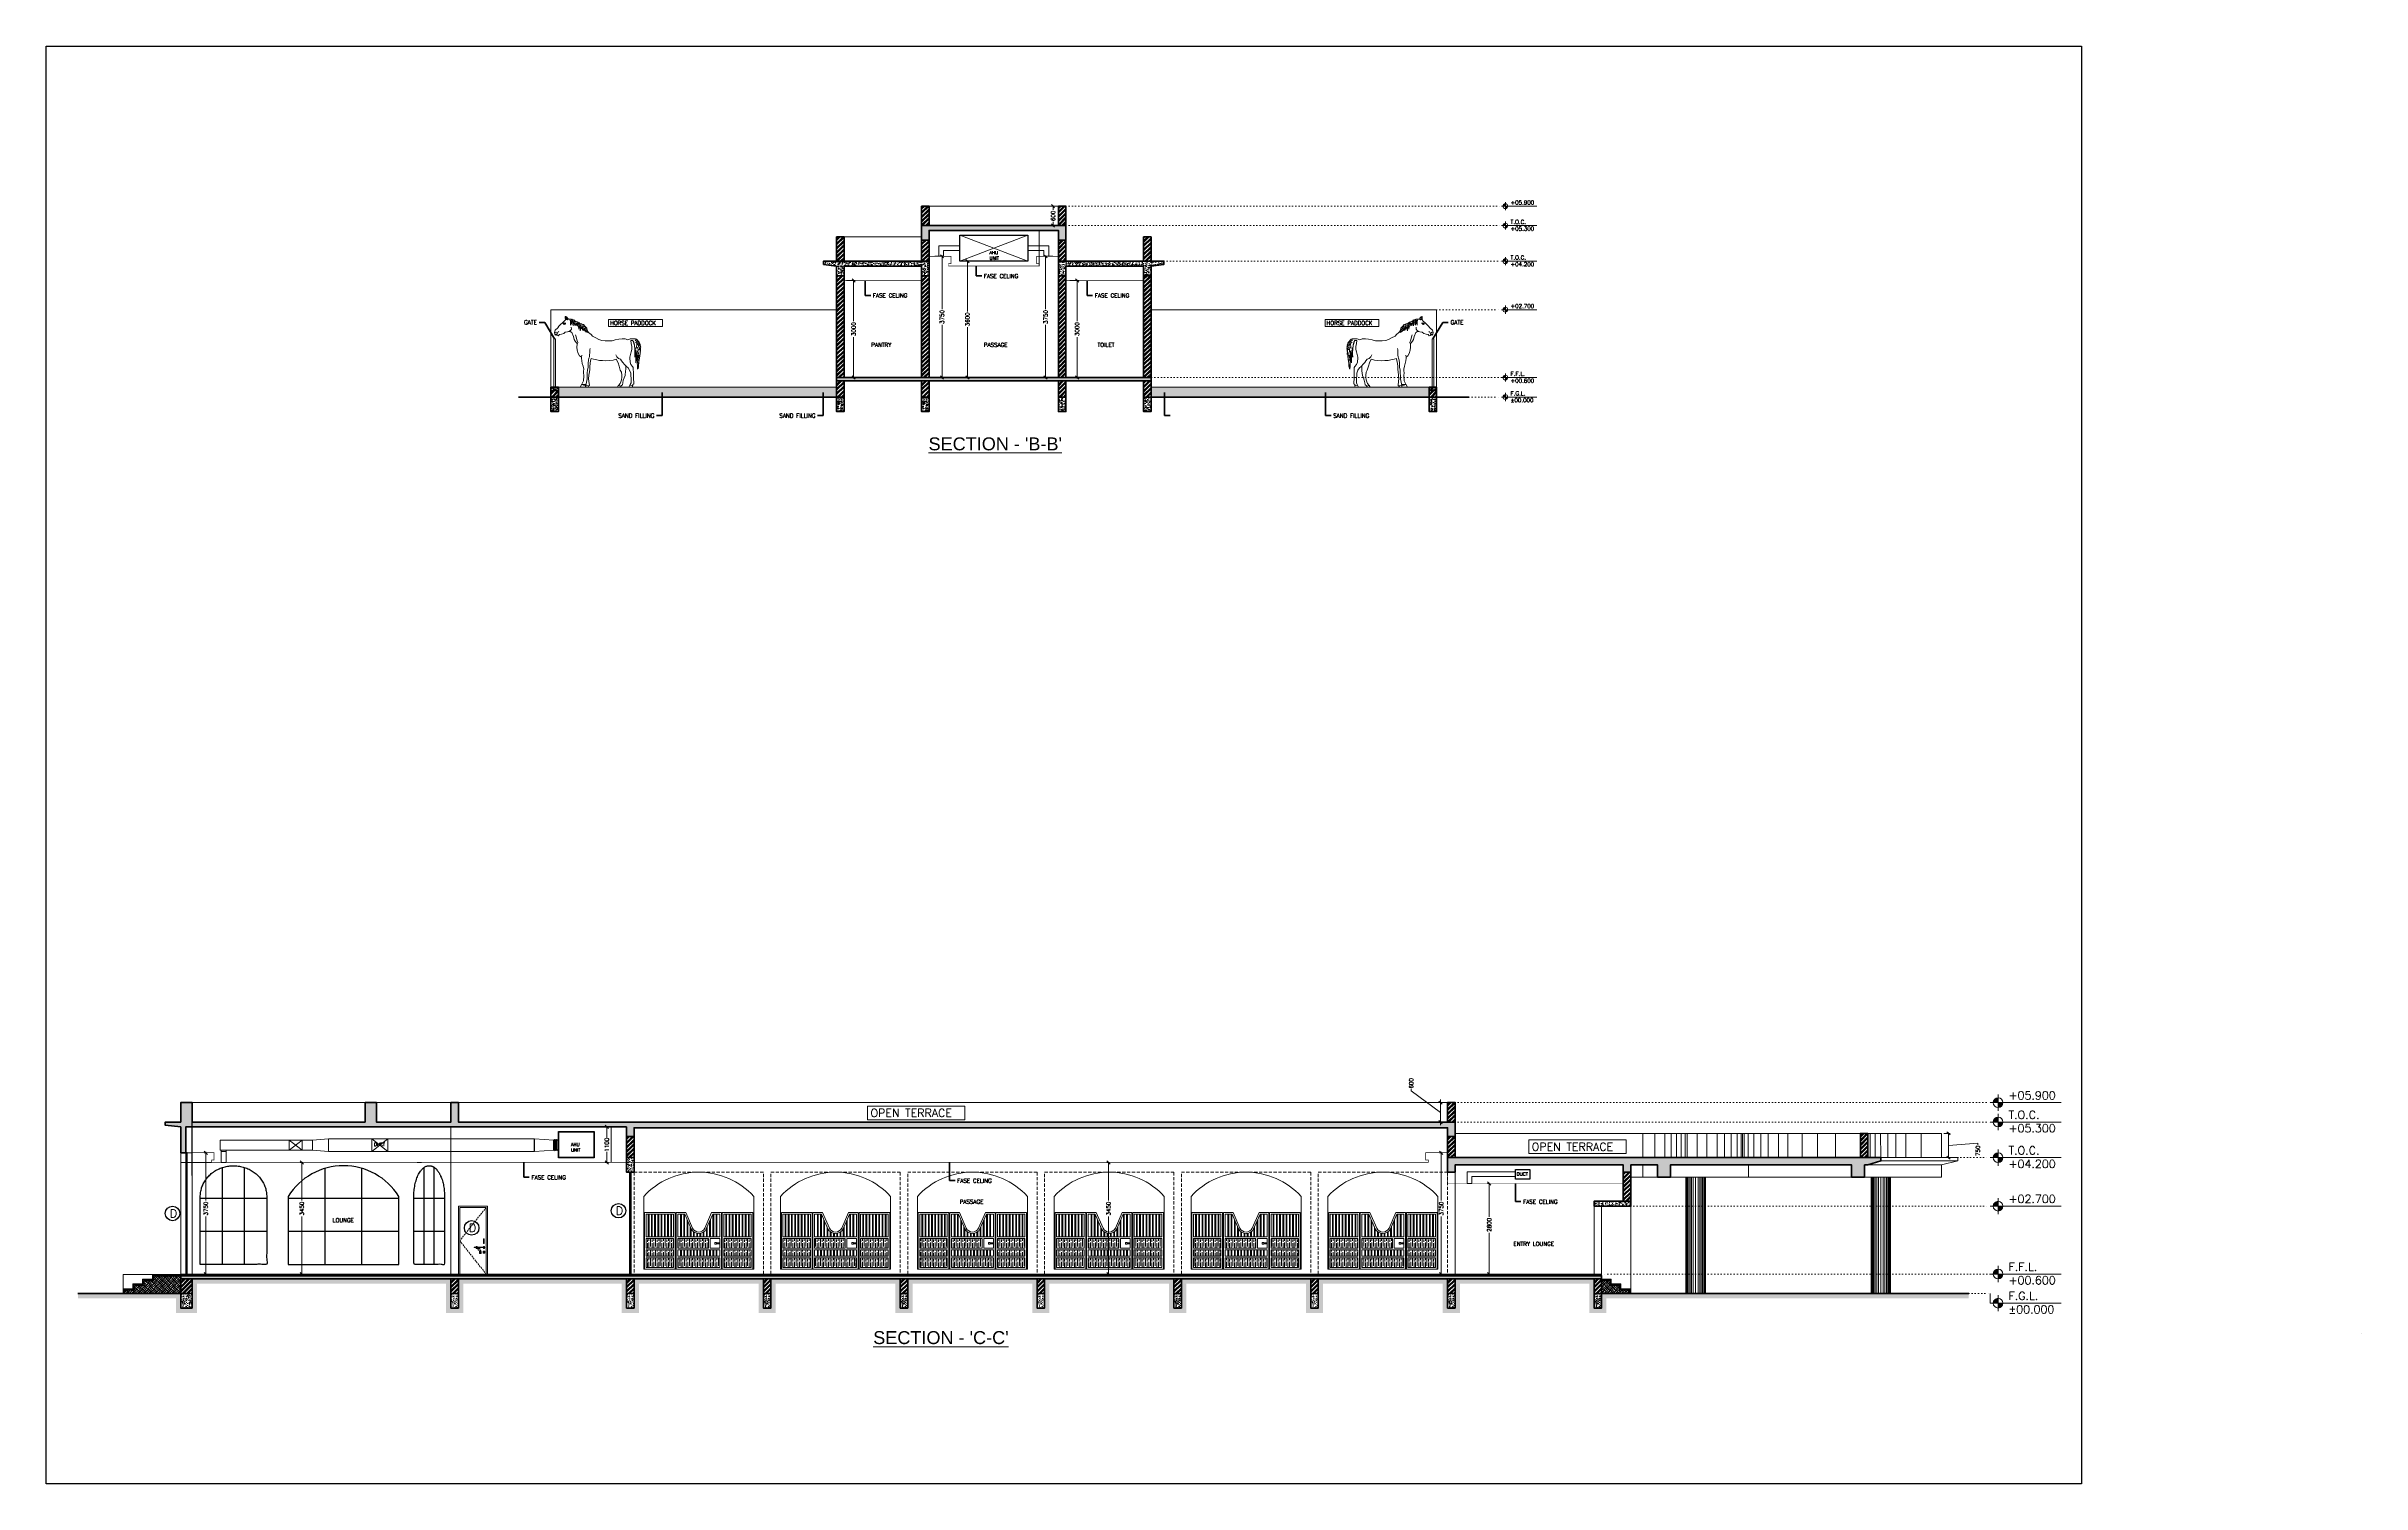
# Model space of a CAD drawing. Header units: millimetres. Extents: x -154478 to 73967, y -24076 to 107303.
# Drawn here: x -80630 to -9054, y 62863 to 107303 of the extents above; entities that cross this region are included whole.
import ezdxf

# ---------------------------------------------------------------- set-up
doc = ezdxf.new("R2010")
doc.units = ezdxf.units.MM
doc.header["$MEASUREMENT"] = 0
doc.header["$PDSIZE"] = -25
for name, pattern in [('DASHED', [0.75, 0.5, -0.25]), ('DOT', [0.25, 0, -0.25]), ('HIDDEN', [0.375, 0.25, -0.125])]:
    doc.linetypes.add(name, pattern=pattern)
for name, color, linetype, lineweight in [('CA-ANNO-DIMS', 8, 'Continuous', 15), ('CA-ANNO-TEXT', 8, 'Continuous', 20), ('CA-COLUMN', 8, 'Continuous', 35), ('CA-DOOR', 8, 'Continuous', 9), ('CA-DOOR-IDEN', 8, 'Continuous', 25), ('CA-ELEVATION', 8, 'Continuous', 15), ('CA-FLOR', 8, 'Continuous', 18), ('CA-GLAZ', 8, 'Continuous', 25), ('CA-HATCH', 8, 'Continuous', 5), ('CA-WALL-EXTR', 8, 'Continuous', 35), ('Human & Animal', 42, 'Continuous', 0), ('M-EQPM', 150, 'Continuous', 30), ('M_SUPPLY DUCT', 5, 'Continuous', 9), ('Railing', 8, 'Continuous', 15)]:
    doc.layers.add(name, color=color, linetype=linetype, lineweight=lineweight)
doc.layers.add('RCP', color=5, linetype='Continuous')
doc.layers.add('Tital_BLock', color=7, linetype='Continuous')
doc.styles.add('ISO STANDARD', font='simplex.shx')
doc.dimstyles.new('ISO STANDARD', dxfattribs={"dimscale": 100, "dimtxt": 1.25, "dimasz": 1, "dimexe": 0.5, "dimexo": 0.75, "dimgap": 0.25, "dimtad": 0, "dimzin": 9, "dimdsep": 46, "dimtxsty": 'ISO STANDARD', "dimblk": 'OBLIQUE', "dimcen": 0.09, "dimdle": 0.25, "dimclrd": 256, "dimclre": 256, "dimclrt": 256, "dimadec": 0, "dimazin": 2, "dimtfac": 0.09, "dimtofl": 0, "dimtmove": 2, "dimatfit": 0, "dimfxl": 187.5, "dimtolj": 1, "dimtzin": 0, "dimlwd": 9, "dimlwe": 9, "dimarcsym": 2})
pattern_1 = [(45, (-118392.94, 66555.38), (-66.29126, 66.29126), []), (45, (-118348.74, 66555.38), (-66.29126, 66.29126), [])]
pattern_2 = [(50, (-118392.94, 66555.38), (143.45204, -12.55043), [15, -165]), (355, (-118392.94, 66555.38), (-27.75027, 150.43843), [12, -132]), (100.45144, (-118380.98, 66554.33), (115.70177, 137.888), [12.74804, -140.22842]), (46.1842, (-118392.94, 66595.38), (213.44827, -33.10386), [22.5, -247.5]), (96.63564, (-118375.15, 66592.62), (186.9324, 194.8237), [19.12207, -210.34275]), (351.18416, (-118392.94, 66595.38), (186.9324, 194.8237), [18, -198]), (21, (-118372.94, 66585.38), (119.38141, -80.52378), [15, -165]), (326, (-118372.94, 66585.38), (48.66307, 145.03), [12, -132]), (71.45144, (-118362.99, 66578.67), (168.04448, 64.50623), [12.74804, -140.22842]), (37.5, (-118392.94, 66555.376), (2.43197, 66.57877), [0, -130.4, 0, -134, 0, -132.5]), (7.5, (-118392.94, 66555.376), (52.61391, 78.88234), [0, -76.4, 0, -127.4, 0, -50.5]), (327.5, (-118437.54, 66555.376), (106.764487, -4.510974), [0, -50, 0, -156, 0, -207]), (317.5, (-118457.54, 66555.38), (116.63723, 20.021), [0, -65, 0, -103.6, 0, -147])]
pattern_3 = [(45, (-118392.94, 66555.38), (0, 176.7767), [125, -125]), (45, (-118426.08, 66588.52), (0, 176.7767), [125, -125]), (45, (-118459.23, 66621.67), (0, 176.7767), [125, -125]), (135, (-118459.23, 66643.76), (-176.7767, 1e-14), [125, -125]), (135, (-118426.08, 66676.91), (-176.7767, 1e-14), [125, -125]), (135, (-118392.94, 66710.06), (-176.7767, 1e-14), [125, -125])]
pattern_4 = [(50, (-53637.43, 6365.84), (143.45204, -12.55043), [15, -165]), (355, (-53637.43, 6365.84), (-27.75027, 150.43843), [12, -132]), (100.45144, (-53625.48, 6364.79), (115.70177, 137.888), [12.74804, -140.22842]), (46.1842, (-53637.43, 6405.84), (213.44827, -33.10386), [22.5, -247.5]), (96.63564, (-53619.65, 6403.08), (186.9324, 194.8237), [19.1221, -210.34275]), (351.18416, (-53637.43, 6405.84), (186.9324, 194.8237), [18, -198]), (21, (-53617.43, 6395.84), (119.38141, -80.52378), [15, -165]), (326, (-53617.43, 6395.84), (48.66307, 145.03), [12, -132]), (71.45144, (-53607.48, 6389.13), (168.04448, 64.50623), [12.74804, -140.22842]), (37.5, (-53637.43, 6365.84), (2.43197, 66.57877), [0, -130.4, 0, -134, 0, -132.5]), (7.5, (-53637.43, 6365.84), (52.61391, 78.88234), [0, -76.4, 0, -127.4, 0, -50.5]), (327.5, (-53682.03, 6365.84), (106.764487, -4.510974), [0, -50, 0, -156, 0, -207]), (317.5, (-53702.03, 6365.84), (116.63723, 20.021), [0, -65, 0, -103.6, 0, -147])]
pattern_5 = [(45, (-67102.14, 90637.55), (-66.29126, 66.29126), []), (45, (-67057.94, 90637.55), (-66.29126, 66.29126), [])]
pattern_6 = [(37.5, (-68794.4, 35349.114), (-1.8898, 57.804713), [0, -45.6, 0, -51, 0, -48.75]), (7.5, (-68794.4, 35349.11), (53.0933, 84.66438), [0, -24.6, 0, -41.1, 0, -15.75]), (327.5, (-68831.3, 35349.114), (93.424256, 0.16977), [0, -15, 0, -54, 0, -70.5]), (317.5, (-68831.3, 35349.11), (90.1838, 26.33027), [0, -7.5, 0, -35.4, 0, -40.5])]
pattern_7 = [(50, (-68794.4, 35449.11), (143.45204, -12.55043), [15, -165]), (355, (-68794.4, 35449.11), (-27.75027, 150.43843), [12, -132]), (100.45144, (-68782.44, 35448.07), (115.70177, 137.888), [12.74804, -140.22842]), (46.1842, (-68794.4, 35489.11), (213.44827, -33.10386), [22.5, -247.5]), (96.63564, (-68776.61, 35486.35), (186.9324, 194.8237), [19.1221, -210.34275]), (351.18416, (-68794.4, 35489.11), (186.9324, 194.8237), [18, -198]), (21, (-68774.4, 35479.11), (119.38141, -80.52378), [15, -165]), (326, (-68774.4, 35479.11), (48.66307, 145.03), [12, -132]), (71.45144, (-68764.45, 35472.4), (168.04448, 64.50623), [12.74804, -140.22842]), (37.5, (-68794.4, 35449.114), (2.43197, 66.57877), [0, -130.4, 0, -134, 0, -132.5]), (7.5, (-68794.4, 35449.114), (52.61391, 78.88234), [0, -76.4, 0, -127.4, 0, -50.5]), (327.5, (-68839, 35449.114), (106.764487, -4.510974), [0, -50, 0, -156, 0, -207]), (317.5, (-68859, 35449.11), (116.63723, 20.021), [0, -65, 0, -103.6, 0, -147])]
pattern_8 = [(45, (-80254.4, 35349.11), (-66.29126, 66.29126), []), (45, (-80210.2, 35349.11), (-66.29126, 66.29126), [])]
pattern_9 = [(50, (-74024.4, 35049.11), (143.45204, -12.55043), [15, -165]), (355, (-74024.4, 35049.11), (-27.75027, 150.43843), [12, -132]), (100.45144, (-74012.44, 35048.07), (115.70177, 137.888), [12.74804, -140.22842]), (46.1842, (-74024.4, 35089.11), (213.44827, -33.10386), [22.5, -247.5]), (96.63564, (-74006.61, 35086.35), (186.9324, 194.8237), [19.1221, -210.34275]), (351.18416, (-74024.4, 35089.11), (186.9324, 194.8237), [18, -198]), (21, (-74004.4, 35079.11), (119.38141, -80.52378), [15, -165]), (326, (-74004.4, 35079.11), (48.66307, 145.03), [12, -132]), (71.45144, (-73994.45, 35072.4), (168.04448, 64.50623), [12.74804, -140.22842]), (37.5, (-74024.4, 35049.114), (2.43197, 66.57877), [0, -130.4, 0, -134, 0, -132.5]), (7.5, (-74024.4, 35049.114), (52.61391, 78.88234), [0, -76.4, 0, -127.4, 0, -50.5]), (327.5, (-74069, 35049.114), (106.764487, -4.510974), [0, -50, 0, -156, 0, -207]), (317.5, (-74089, 35049.11), (116.63723, 20.021), [0, -65, 0, -103.6, 0, -147])]
pattern_10 = [(50, (-67102.14, 90637.55), (143.45204, -12.5504), [15, -165]), (355, (-67102.14, 90637.55), (-27.7503, 150.4384), [12, -132]), (100.45144, (-67090.18, 90636.5), (115.7018, 137.888), [12.748, -140.2284]), (46.1842, (-67102.14, 90677.55), (213.4483, -33.1039), [22.5, -247.5]), (96.6356, (-67084.35, 90674.8), (186.9324, 194.8237), [19.122, -210.3428]), (351.1842, (-67102.14, 90677.55), (186.9324, 194.8237), [18, -198]), (21, (-67082.14, 90667.55), (119.3814, -80.5238), [15, -165]), (326, (-67082.14, 90667.55), (48.6631, 145.03), [12, -132]), (71.45144, (-67072.19, 90660.84), (168.0445, 64.5062), [12.748, -140.2284]), (37.5, (-67102.136, 90637.55), (2.43197, 66.57877), [0, -130.4, 0, -134, 0, -132.5]), (7.5, (-67102.136, 90637.55), (52.6139, 78.88234), [0, -76.4, 0, -127.4, 0, -50.5]), (327.5, (-67146.736, 90637.55), (106.76449, -4.51097), [0, -50, 0, -156, 0, -207]), (317.5, (-67166.74, 90637.55), (116.63723, 20.021), [0, -65, 0, -103.6, 0, -147])]
pattern_11 = [(45, (-69424.4, 35349.11), (-66.29126, 66.29126), []), (45, (-69380.2, 35349.11), (-66.29126, 66.29126), [])]
pattern_12 = [(45, (-71424.4, 35349.11), (-66.29126, 66.29126), []), (45, (-71380.2, 35349.11), (-66.29126, 66.29126), [])]
pattern_13 = [(50, (-71424.4, 35449.11), (143.45204, -12.55043), [15, -165]), (355, (-71424.4, 35449.11), (-27.75027, 150.43843), [12, -132]), (100.45144, (-71412.44, 35448.07), (115.70177, 137.888), [12.74804, -140.22842]), (46.1842, (-71424.4, 35489.11), (213.44827, -33.10386), [22.5, -247.5]), (96.63564, (-71406.61, 35486.35), (186.9324, 194.8237), [19.1221, -210.34275]), (351.18416, (-71424.4, 35489.11), (186.9324, 194.8237), [18, -198]), (21, (-71404.4, 35479.11), (119.3814, -80.52378), [15, -165]), (326, (-71404.4, 35479.11), (48.66307, 145.03), [12, -132]), (71.45144, (-71394.45, 35472.4), (168.04448, 64.50623), [12.74804, -140.22842]), (37.5, (-71424.4, 35449.114), (2.43197, 66.57877), [0, -130.4, 0, -134, 0, -132.5]), (7.5, (-71424.4, 35449.114), (52.61391, 78.88234), [0, -76.4, 0, -127.4, 0, -50.5]), (327.5, (-71469, 35449.114), (106.764487, -4.510974), [0, -50, 0, -156, 0, -207]), (317.5, (-71489, 35449.11), (116.63723, 20.021), [0, -65, 0, -103.6, 0, -147])]
pattern_14 = [(45, (-69732.14, 90637.55), (-66.29126, 66.29126), []), (45, (-69687.94, 90637.55), (-66.29126, 66.29126), [])]

# ---------------------------------------------------------------- blocks, each defined once
blk = doc.blocks.new('LEVEL')
at = {"layer": 'CA-ANNO-TEXT'}
for points in [[(125, 75, 0.414214), (50, 0), (125, 0)], [(200, 0), (125, 0), (125, -75, 0.414214)]]:
    blk.add_hatch(color=256, dxfattribs=at).paths.add_polyline_path(points)
for p, q in [((0, 0), (1098, 0)), ((125, 125), (125, -125))]:
    blk.add_line(p, q, dxfattribs=at)
blk.add_circle((125, 0), 75, dxfattribs=at)
blk = doc.blocks.new('D1 - 750X2100 ELV')
at = {"layer": 'CA-DOOR', "linetype": 'HIDDEN', "lineweight": 0, "ltscale": 200}
for p, q in [((40, 2060), (860, 1030)), ((860, 1030), (40, 0))]:
    blk.add_line(p, q, dxfattribs=at)
at = {"layer": 'CA-DOOR'}
for p, q in [((239, 816), (294, 816)), ((239, 769), (239, 816)), ((239, 793), (294, 793)), ((294, 816), (294, 770)), ((900, 0), (0, 0)), ((196, 639), (196, 701)), ((246, 639), (196, 639)), ((246, 694), (246, 639))]:
    blk.add_line(p, q, dxfattribs=at)
for points in [[(0, 0), (0, 0), (0, 2100), (900, 2100), (900, 0)], [(40, 0), (40, 2060), (860, 2060), (860, 0)], [(106, 817), (80, 817), (80, 833), (106, 833)], [(95, 833), (95, 857), (125, 857), (125, 833)], [(125, 817), (125, 793), (95, 793), (95, 817)], [(112, 833), (239, 833)], [(239, 817), (112, 817)], [(294, 833), (331, 833)], [(331, 817), (294, 817)], [(320, 833), (320, 857), (349, 857), (349, 833)], [(349, 817), (349, 793), (320, 793), (320, 817)], [(337, 833), (416, 833), (416, 817), (337, 817)]]:
    blk.add_lwpolyline(points, dxfattribs=at)
for points in [[(98, 943), (122, 943), (122, 1093), (98, 1093)], [(104, 1071), (116, 1071), (116, 966), (104, 966)], [(106, 844), (112, 844), (112, 806), (106, 806)], [(239, 835), (294, 835), (294, 816), (239, 816)], [(331, 844), (337, 844), (337, 806), (331, 806)], [(83, 707), (137, 707), (137, 651), (83, 651)], [(106, 697), (114, 697), (114, 662), (106, 662)], [(217, 700), (226, 700), (226, 659), (217, 659)]]:
    blk.add_lwpolyline(points, close=True, dxfattribs=at)
for centre, radius in [((103, 1085), 1.96), ((103, 952), 1.96), ((117, 1085), 1.96), ((117, 952), 1.96), ((93, 696), 2.93), ((93, 663), 2.93), ((127, 696), 2.93), ((127, 663), 2.93)]:
    blk.add_circle(centre, radius, dxfattribs=at)
for centre, radius, start, end in [((234, 701), 37.5, 120.32937, 180), ((183, 787), 62.1, 300.32937, 315.42952), ((201, 769), 37.5, 315.42952, 0), ((283, 694), 37.5, 124.78166, 180), ((196, 820), 116, 304.78166, 320.09756), ((256, 770), 37.5, 320.09756, 0)]:
    blk.add_arc(centre, radius, start, end, dxfattribs=at)
blk = doc.blocks.new('33')
at = {"layer": 'CA-HATCH', "transparency": 33554687}
h = blk.add_hatch(dxfattribs=at)
h.set_pattern_fill('GOST_WOOD', scale=25)
h.set_pattern_definition([(90, (0, 0), (150, -9e-15), [250, -50]), (90, (50, -50), (150, -9e-15), [150, -37.5, 75, -37.5]), (90, (100, -125), (150, -9e-15), [250, -50])])
h.paths.add_polyline_path([(-9132, 7293), (-9982, 7293), (-9982, 6993), (-9132, 6993)])
h.paths.add_polyline_path([(-8057, 7293), (-9007, 7293), (-9007, 6993), (-8057, 6993)])
h.paths.add_polyline_path([(-6732, 7293), (-7582, 7293), (-7582, 6993), (-6732, 6993)])
h.paths.add_polyline_path([(-6732, 6943), (-7582, 6943), (-7582, 6743), (-6732, 6743)])
h.paths.add_polyline_path([(-6732, 6693), (-7582, 6693), (-7582, 6393), (-6732, 6393)])
h.paths.add_polyline_path([(-7707, 6693), (-9007, 6693), (-9007, 6393), (-7707, 6393)])
h.paths.add_polyline_path([(-9132, 6693), (-9982, 6693), (-9982, 6393), (-9132, 6393)])
h.paths.add_polyline_path([(-9132, 6943), (-9982, 6943), (-9982, 6743), (-9132, 6743)])
at = {"layer": 'CA-DOOR'}
for points in [[(-10032, 8093), (-9082, 8093), (-9082, 6343), (-10032, 6343)], [(-9982, 7343), (-9982, 8043), (-9132, 8043), (-9132, 7343)], [(-9894, 8043), (-9919, 8043), (-9919, 7343), (-9894, 7343)], [(-9819, 8043), (-9794, 8043), (-9794, 7343), (-9819, 7343)], [(-9719, 8043), (-9694, 8043), (-9694, 7343), (-9719, 7343)], [(-9594, 8043), (-9619, 8043), (-9619, 7343), (-9594, 7343)], [(-9494, 8043), (-9519, 8043), (-9519, 7343), (-9494, 7343)], [(-9394, 8043), (-9419, 8043), (-9419, 7343), (-9394, 7343)], [(-9319, 8043), (-9294, 8043), (-9294, 7343), (-9319, 7343)], [(-9219, 8043), (-9194, 8043), (-9194, 7343), (-9219, 7343)], [(-8919, 8043), (-8894, 8043), (-8894, 7343), (-8919, 7343)], [(-8819, 8043), (-8794, 8043), (-8794, 7343), (-8819, 7343)], [(-7894, 8043), (-7919, 8043), (-7919, 7343), (-7894, 7343)], [(-7794, 8043), (-7819, 8043), (-7819, 7343), (-7794, 7343)], [(-6682, 8093), (-7632, 8093), (-7632, 6343), (-6682, 6343)], [(-6732, 7343), (-6732, 8043), (-7582, 8043), (-7582, 7343)], [(-7494, 8043), (-7519, 8043), (-7519, 7343), (-7494, 7343)], [(-7394, 8043), (-7419, 8043), (-7419, 7343), (-7394, 7343)], [(-7319, 8043), (-7294, 8043), (-7294, 7343), (-7319, 7343)], [(-7219, 8043), (-7194, 8043), (-7194, 7343), (-7219, 7343)], [(-7119, 8043), (-7094, 8043), (-7094, 7343), (-7119, 7343)], [(-6994, 8043), (-7019, 8043), (-7019, 7343), (-6994, 7343)], [(-6894, 8043), (-6919, 8043), (-6919, 7343), (-6894, 7343)], [(-6819, 8043), (-6794, 8043), (-6794, 7343), (-6819, 7343)], [(-9982, 6993), (-9982, 7293), (-9132, 7293), (-9132, 6993)], [(-8057, 7293), (-9007, 7293), (-9007, 6993), (-8057, 6993)], [(-8007, 6993), (-7707, 6993), (-7707, 7293), (-8007, 7293)], [(-7807, 7168), (-7807, 7156), (-7807, 7131), (-7807, 7119), (-7857, 7119), (-7857, 7168)], [(-6732, 6993), (-6732, 7293), (-7582, 7293), (-7582, 6993)], [(-9132, 6743), (-9982, 6743), (-9982, 6943), (-9132, 6943)], [(-9132, 6693), (-9132, 6393), (-9982, 6393), (-9982, 6693)], [(-9007, 6743), (-7707, 6743), (-7707, 6943), (-9007, 6943)], [(-9007, 6693), (-9007, 6393), (-7707, 6393), (-7707, 6693)], [(-8919, 6943), (-8894, 6943), (-8894, 6743), (-8919, 6743)], [(-8819, 6943), (-8794, 6943), (-8794, 6743), (-8819, 6743)], [(-8719, 6943), (-8694, 6943), (-8694, 6743), (-8719, 6743)], [(-8619, 6943), (-8594, 6943), (-8594, 6743), (-8619, 6743)], [(-8519, 6943), (-8494, 6943), (-8494, 6743), (-8519, 6743)], [(-8419, 6943), (-8394, 6943), (-8394, 6743), (-8419, 6743)], [(-8319, 6943), (-8294, 6943), (-8294, 6743), (-8319, 6743)], [(-8219, 6943), (-8194, 6943), (-8194, 6743), (-8219, 6743)], [(-8119, 6943), (-8094, 6943), (-8094, 6743), (-8119, 6743)], [(-8019, 6943), (-7994, 6943), (-7994, 6743), (-8019, 6743)], [(-7919, 6943), (-7894, 6943), (-7894, 6743), (-7919, 6743)], [(-7819, 6943), (-7794, 6943), (-7794, 6743), (-7819, 6743)], [(-7807, 7156), (-7707, 7156), (-7707, 7131), (-7807, 7131)], [(-7582, 6743), (-6732, 6743), (-6732, 6943), (-7582, 6943)], [(-7582, 6693), (-7582, 6393), (-6732, 6393), (-6732, 6693)]]:
    blk.add_lwpolyline(points, close=True, dxfattribs=at)
for points in [[(-8757, 8093), (-9057, 8093), (-9057, 6343), (-7657, 6343), (-7657, 8093), (-7957, 8093), (-8168, 7615, -0.642484), (-8546, 7615)], [(-7707, 7343), (-7707, 8043), (-7924, 8043), (-8122, 7594, -0.643448), (-8591, 7594), (-8789, 8043), (-9007, 8043), (-9007, 7343)]]:
    blk.add_lwpolyline(points, format="xyb", close=True, dxfattribs=at)
for points in [[(-8719, 7884), (-8719, 7343), (-8694, 7343), (-8694, 7828)], [(-7994, 7884), (-7994, 7343), (-8019, 7343), (-8019, 7828)], [(-8619, 7658), (-8619, 7343), (-8594, 7343), (-8594, 7601)], [(-8519, 7501), (-8519, 7343), (-8494, 7343), (-8494, 7483)], [(-8394, 7446), (-8394, 7343), (-8419, 7343), (-8419, 7451)], [(-8294, 7451), (-8294, 7343), (-8319, 7343), (-8319, 7446)], [(-8219, 7483), (-8219, 7343), (-8194, 7343), (-8194, 7501)], [(-8119, 7601), (-8119, 7343), (-8094, 7343), (-8094, 7658)]]:
    blk.add_lwpolyline(points, dxfattribs=at)
blk = doc.blocks.new('_Oblique')
at = {"color": 0, "linetype": 'ByBlock', "lineweight": -2}
blk.add_line((-0.5, -0.5), (0.5, 0.5), dxfattribs=at)
blk = doc.blocks.new('*D26')
at = {"layer": 'CA-ANNO-DIMS', "lineweight": 9, "transparency": 16777216}
for p, q in [((-21970, 73694), (-21778, 73694)), ((-21828, 73719), (-21828, 72919)), ((-21828, 73319), (-20920, 73394)), ((-20920, 73394), (-20920, 73344)), ((-21970, 72944), (-21778, 72944))]:
    blk.add_line(p, q, dxfattribs=at)
at = {"layer": 'Defpoints', "color": 0, "transparency": 16777216}
for p in [(-22045, 73694), (-22045, 72944), (-21828, 72944)]:
    blk.add_point(p, dxfattribs=at)
at = {"layer": 'CA-ANNO-DIMS', "lineweight": 9, "transparency": 16777216, "xscale": 100, "yscale": 100, "zscale": 100}
for p, rotation in [((-21828, 73694), 90), ((-21828, 72944), 270)]:
    blk.add_blockref('_Oblique', p, dxfattribs=dict(at, rotation=rotation))
at = {"layer": 'CA-ANNO-DIMS', "transparency": 16777216, "insert": (-20920, 73158), "char_height": 125, "attachment_point": 5, "rotation": 90, "style": 'ISO STANDARD'}
blk.add_mtext('\\A1;750', dxfattribs=at)
blk = doc.blocks.new('*D27')
at = {"layer": 'CA-ANNO-DIMS', "lineweight": 9, "transparency": 16777216}
for p, q in [((-38437, 75006), (-38437, 75056)), ((-37528, 74344), (-38437, 75006)), ((-37386, 74644), (-37578, 74644)), ((-37528, 74644), (-37528, 74744)), ((-37528, 74644), (-37528, 74044)), ((-37386, 74044), (-37578, 74044)), ((-37528, 74044), (-37528, 73944))]:
    blk.add_line(p, q, dxfattribs=at)
at = {"layer": 'Defpoints', "color": 0, "transparency": 16777216}
for p in [(-37311, 74644), (-37528, 74044), (-37311, 74044)]:
    blk.add_point(p, dxfattribs=at)
at = {"layer": 'CA-ANNO-DIMS', "lineweight": 9, "transparency": 16777216, "xscale": 100, "yscale": 100, "zscale": 100}
for p, rotation in [((-37528, 74644), 270), ((-37528, 74044), 90)]:
    blk.add_blockref('_Oblique', p, dxfattribs=dict(at, rotation=rotation))
at = {"layer": 'CA-ANNO-DIMS', "transparency": 16777216, "insert": (-38437, 75242), "char_height": 125, "attachment_point": 5, "rotation": 90, "style": 'ISO STANDARD'}
blk.add_mtext('\\A1;600', dxfattribs=at)
blk = doc.blocks.new('*D28')
at = {"layer": 'CA-ANNO-DIMS', "lineweight": 9, "transparency": 16777216}
for p, q in [((-72742, 72794), (-72782, 72794)), ((-72732, 72819), (-72732, 71614)), ((-72732, 69319), (-72732, 71124)), ((-72742, 69344), (-72782, 69344))]:
    blk.add_line(p, q, dxfattribs=at)
at = {"layer": 'Defpoints', "color": 0, "transparency": 16777216}
for p in [(-72732, 72794), (-72667, 72794), (-72667, 69344)]:
    blk.add_point(p, dxfattribs=at)
at = {"layer": 'CA-ANNO-DIMS', "lineweight": 9, "transparency": 16777216, "xscale": 100, "yscale": 100, "zscale": 100}
for p, rotation in [((-72732, 72794), 90), ((-72732, 69344), 270)]:
    blk.add_blockref('_Oblique', p, dxfattribs=dict(at, rotation=rotation))
at = {"layer": 'CA-ANNO-DIMS', "transparency": 16777216, "insert": (-72732, 71369), "char_height": 125, "attachment_point": 5, "rotation": 90, "style": 'ISO STANDARD'}
blk.add_mtext('\\A1;3450', dxfattribs=at)
blk = doc.blocks.new('Hourse ELE')
at = {"layer": 'Human & Animal'}
for p, q in [((-183, 1809), (-191, 1767)), ((-155, 1837), (-160, 1795)), ((198, 2047), (181, 2017)), ((278, 2033), (281, 2080)), ((713, 1646), (708, 1651)), ((720, 1606), (708, 1651)), ((729, 1643), (781, 1628)), ((90, 1338), (90, 1330)), ((-1620, 51), (-1543, 67)), ((-1262, 37), (-1182, 60)), ((-252, 44), (-237, 43))]:
    blk.add_line(p, q, dxfattribs=at)
for points in [[(-1772, 744), (-1761, 878), (-1768, 1023), (-1761, 1127), (-1758, 1040), (-1757, 913), (-1740, 791), (-1728, 758), (-1729, 854), (-1726, 989), (-1724, 1155), (-1715, 1116), (-1704, 1010), (-1690, 935), (-1698, 1034), (-1702, 1228), (-1695, 1143), (-1682, 1328), (-1681, 1269), (-1664, 1402), (-1663, 1347), (-1652, 1414), (-1625, 1450), (-1567, 1445), (-1582, 1358), (-1599, 1259), (-1597, 1168), (-1582, 1093), (-1560, 1010), (-1540, 931), (-1535, 872), (-1551, 819), (-1551, 776), (-1575, 708), (-1625, 643), (-1647, 610), (-1646, 581), (-1649, 441), (-1653, 288), (-1654, 242), (-1665, 170), (-1665, 109), (-1633, 90), (-1628, 58), (-1620, 51), (-1626, 50), (-1624, 0), (-1513, 0), (-1543, 67), (-1552, 85), (-1576, 138), (-1576, 201), (-1566, 441), (-1532, 525), (-1485, 602), (-1433, 647), (-1414, 668), (-1412, 547), (-1409, 512), (-1393, 367), (-1363, 294), (-1337, 219), (-1324, 134), (-1314, 76), (-1281, 54), (-1262, 37), (-1262, 37), (-1268, 0), (-1153, 0), (-1182, 60), (-1199, 69), (-1236, 117), (-1251, 141), (-1277, 230), (-1287, 316), (-1294, 373), (-1278, 463), (-1243, 534), (-1208, 654), (-1179, 755), (-1121, 868), (-1085, 856), (-1021, 843), (-918, 829), (-792, 822), (-699, 829), (-597, 829), (-517, 845), (-416, 872), (-345, 895), (-327, 822), (-315, 747), (-301, 637), (-304, 553), (-293, 483), (-275, 373), (-266, 267), (-276, 190), (-289, 56), (-275, 46), (-252, 44), (-265, 0), (-180, 0), (-179, 59), (-173, 63), (-173, 0), (0, 0), (-56, 93), (-56, 93), (-103, 205), (-115, 358), (-103, 456), (-112, 499), (-116, 558), (-98, 656), (-71, 733), (-53, 819), (-41, 900), (-46, 932), (12, 972), (55, 1048), (84, 1151), (94, 1242), (90, 1330), (113, 1380), (150, 1430), (180, 1479), (204, 1573), (252, 1692), (306, 1724), (383, 1718), (456, 1705), (502, 1664), (573, 1646), (633, 1632), (671, 1593), (720, 1606), (725, 1619), (720, 1629), (713, 1646), (717, 1642), (732, 1632), (744, 1625), (757, 1620), (770, 1617), (781, 1628), (790, 1695), (767, 1763), (689, 1837), (652, 1886), (599, 1942), (540, 1991), (488, 2044), (452, 2085), (455, 2163), (455, 2193), (449, 2188), (417, 2176), (394, 2159), (383, 2135), (366, 2119), (345, 2111), (320, 2111), (286, 2110), (271, 2104), (254, 2080), (254, 2103), (224, 2083), (210, 2065), (212, 2086), (185, 2067), (187, 2084), (168, 2064), (181, 2067), (150, 2035), (145, 2015), (144, 2054), (119, 2014), (123, 2039), (90, 2017), (78, 2022), (51, 1998), (39, 1977), (31, 1953), (36, 2005), (4, 1977), (-9, 1959), (-43, 1962), (-52, 1949), (-109, 1937), (-160, 1880), (-207, 1828), (-220, 1755), (-266, 1697), (-339, 1637), (-384, 1586), (-493, 1530), (-586, 1477), (-675, 1450), (-781, 1436), (-897, 1440), (-995, 1439), (-1091, 1463), (-1202, 1486), (-1304, 1502), (-1400, 1500), (-1475, 1467), (-1553, 1496), (-1644, 1497), (-1710, 1498), (-1706, 1489), (-1747, 1486), (-1773, 1469), (-1734, 1476), (-1798, 1450), (-1767, 1450), (-1829, 1404), (-1796, 1420), (-1843, 1376), (-1808, 1397), (-1862, 1327), (-1831, 1353), (-1870, 1290), (-1834, 1323), (-1881, 1238), (-1855, 1269), (-1872, 1177), (-1857, 1224), (-1868, 1130), (-1844, 1210), (-1866, 1090), (-1854, 1116), (-1863, 1015), (-1854, 1062), (-1847, 937), (-1844, 987), (-1831, 836), (-1831, 910), (-1817, 727), (-1811, 769), (-1811, 642), (-1802, 698), (-1804, 613), (-1794, 674), (-1793, 576), (-1785, 706), (-1780, 556), (-1772, 651), (-1769, 756)], [(503, 1952), (473, 1972), (454, 1955), (495, 1943)], [(741, 1702), (757, 1691), (753, 1683), (739, 1679), (734, 1689)]]:
    blk.add_lwpolyline(points, close=True, dxfattribs=at)
for points in [[(449, 2188), (408, 2153), (388, 2115), (381, 2081)], [(439, 2165), (422, 2147), (404, 2135), (393, 2113), (391, 2093), (400, 2084), (420, 2094), (429, 2109), (438, 2133), (438, 2156), (439, 2169)], [(-1704, 1456), (-1749, 1430), (-1781, 1385)], [(317, 2110), (297, 2023), (297, 2006), (295, 1916), (278, 2033), (262, 2011), (252, 1978), (246, 1920), (242, 2035), (246, 2071), (226, 2033), (207, 1979), (200, 1938), (182, 1999), (183, 1956), (188, 1902), (165, 1961), (156, 2008), (146, 1980), (137, 1952), (133, 1905), (114, 1959), (110, 1988), (95, 1934), (73, 1905), (52, 1876), (42, 1800), (32, 1888), (38, 1937), (9, 1884), (7, 1836), (-6, 1795), (-5, 1751), (-39, 1861), (-62, 1811), (-82, 1758), (-78, 1787), (-72, 1835), (-123, 1755), (-119, 1808), (-156, 1725), (-158, 1780), (-183, 1700), (-192, 1750), (-227, 1694), (-220, 1755)], [(-144, 1884), (-169, 1855), (-173, 1829)], [(-118, 1847), (-141, 1811), (-139, 1792)], [(-102, 1928), (-121, 1903), (-118, 1869)], [(-52, 1888), (-85, 1843), (-91, 1824), (-86, 1878)], [(-52, 1949), (-62, 1933), (-66, 1907)], [(9, 1942), (-24, 1883), (-23, 1925)], [(-9, 1959), (-12, 1956), (-10, 1937)], [(-12, 1871), (-7, 1832), (-6, 1795)], [(92, 1996), (60, 1939), (71, 1996)], [(90, 1338), (73, 1390), (98, 1472), (121, 1557), (141, 1623)], [(270, 1856), (264, 1797), (293, 1756), (343, 1721)], [(520, 1957), (497, 1983), (475, 1991), (454, 1987), (434, 1986)], [(707, 1656), (695, 1682), (685, 1702), (664, 1717), (660, 1721)], [(708, 1651), (707, 1658), (729, 1643)], [(-1801, 1286), (-1835, 1206), (-1823, 1154)], [(-1772, 1369), (-1825, 1284), (-1777, 1330)], [(-1811, 1079), (-1818, 968), (-1799, 902)], [(-1795, 998), (-1772, 879), (-1806, 829)], [(-1780, 1240), (-1799, 1156), (-1789, 1084)], [(-1711, 1396), (-1742, 1380), (-1760, 1334), (-1750, 1256), (-1739, 1196)], [(-1105, 1005), (-1136, 946), (-1189, 888), (-1251, 865), (-1286, 822), (-1324, 763), (-1377, 709), (-1414, 668)], [(-315, 1201), (-302, 1157), (-299, 1073), (-297, 996), (-288, 947), (-277, 897), (-259, 836), (-252, 749), (-251, 681), (-249, 612), (-227, 541), (-225, 438), (-219, 353), (-216, 265), (-179, 59)], [(-46, 932), (-55, 989)], [(-237, 43), (-179, 59)], [(-56, 93), (-87, 83), (-150, 84), (-186, 94)], [(-181, 65), (-171, 63), (-143, 67), (-107, 70), (-84, 74), (-52, 87)]]:
    blk.add_lwpolyline(points, dxfattribs=at)
blk = doc.blocks.new('*D32')
at = {"layer": 'CA-ELEVATION', "lineweight": 9, "transparency": 16777216}
for p, q in [((-49415, 102360), (-49559, 102360)), ((-49509, 102385), (-49509, 102246)), ((-49415, 101760), (-49559, 101760)), ((-49509, 101735), (-49509, 101874))]:
    blk.add_line(p, q, dxfattribs=at)
at = {"layer": 'Defpoints', "color": 0, "transparency": 16777216}
for p in [(-49340, 102360), (-49509, 101760), (-49340, 101760)]:
    blk.add_point(p, dxfattribs=at)
at = {"layer": 'CA-ELEVATION', "lineweight": 9, "transparency": 16777216, "xscale": 100, "yscale": 100, "zscale": 100}
for p, rotation in [((-49509, 102360), 90), ((-49509, 101760), 270)]:
    blk.add_blockref('_Oblique', p, dxfattribs=dict(at, rotation=rotation))
at = {"layer": 'CA-ELEVATION', "transparency": 16777216, "insert": (-49509, 102060), "char_height": 125, "attachment_point": 5, "rotation": 90, "style": 'ISO STANDARD'}
blk.add_mtext('\\A1;600', dxfattribs=at)
blk = doc.blocks.new('*D34')
at = {"layer": 'CA-ANNO-DIMS', "lineweight": 9, "transparency": 16777216}
for p, q in [((-55895, 100060), (-55623, 100060)), ((-55673, 100085), (-55673, 98805)), ((-55673, 97035), (-55673, 98315)), ((-55895, 97060), (-55623, 97060))]:
    blk.add_line(p, q, dxfattribs=at)
at = {"layer": 'Defpoints', "color": 0, "transparency": 16777216}
for p in [(-55970, 100060), (-55970, 97060), (-55673, 97060)]:
    blk.add_point(p, dxfattribs=at)
at = {"layer": 'CA-ANNO-DIMS', "lineweight": 9, "transparency": 16777216, "xscale": 100, "yscale": 100, "zscale": 100}
for p, rotation in [((-55673, 100060), 90), ((-55673, 97060), 270)]:
    blk.add_blockref('_Oblique', p, dxfattribs=dict(at, rotation=rotation))
at = {"layer": 'CA-ANNO-DIMS', "transparency": 16777216, "insert": (-55673, 98560), "char_height": 125, "attachment_point": 5, "rotation": 90, "style": 'ISO STANDARD'}
blk.add_mtext('\\A1;3000', dxfattribs=at)
blk = doc.blocks.new('*D35')
at = {"layer": 'CA-ANNO-DIMS', "lineweight": 9, "transparency": 16777216}
for p, q in [((-48989, 100060), (-48716, 100060)), ((-48766, 100085), (-48766, 98805)), ((-48766, 97035), (-48766, 98315)), ((-48989, 97060), (-48716, 97060))]:
    blk.add_line(p, q, dxfattribs=at)
at = {"layer": 'Defpoints', "color": 0, "transparency": 16777216}
for p in [(-49064, 100060), (-49064, 97060), (-48766, 97060)]:
    blk.add_point(p, dxfattribs=at)
at = {"layer": 'CA-ANNO-DIMS', "lineweight": 9, "transparency": 16777216, "xscale": 100, "yscale": 100, "zscale": 100}
for p, rotation in [((-48766, 100060), 90), ((-48766, 97060), 270)]:
    blk.add_blockref('_Oblique', p, dxfattribs=dict(at, rotation=rotation))
at = {"layer": 'CA-ANNO-DIMS', "transparency": 16777216, "insert": (-48766, 98560), "char_height": 125, "attachment_point": 5, "rotation": 90, "style": 'ISO STANDARD'}
blk.add_mtext('\\A1;3000', dxfattribs=at)
blk = doc.blocks.new('*D36')
at = {"layer": 'CA-ANNO-DIMS', "lineweight": 9, "transparency": 16777216}
for p, q in [((-52379, 100660), (-52106, 100660)), ((-52156, 100685), (-52156, 99105)), ((-52156, 97035), (-52156, 98615)), ((-52379, 97060), (-52106, 97060))]:
    blk.add_line(p, q, dxfattribs=at)
at = {"layer": 'Defpoints', "color": 0, "transparency": 16777216}
for p in [(-52454, 100660), (-52454, 97060), (-52156, 97060)]:
    blk.add_point(p, dxfattribs=at)
at = {"layer": 'CA-ANNO-DIMS', "lineweight": 9, "transparency": 16777216, "xscale": 100, "yscale": 100, "zscale": 100}
for p, rotation in [((-52156, 100660), 90), ((-52156, 97060), 270)]:
    blk.add_blockref('_Oblique', p, dxfattribs=dict(at, rotation=rotation))
at = {"layer": 'CA-ANNO-DIMS', "transparency": 16777216, "insert": (-52156, 98860), "char_height": 125, "attachment_point": 5, "rotation": 90, "style": 'ISO STANDARD'}
blk.add_mtext('\\A1;3600', dxfattribs=at)
blk = doc.blocks.new('*D37')
at = {"layer": 'CA-ANNO-DIMS', "lineweight": 9, "transparency": 16777216}
for p, q in [((-53164, 100810), (-52891, 100810)), ((-52941, 100835), (-52941, 99180)), ((-52941, 97035), (-52941, 98690)), ((-53164, 97060), (-52891, 97060))]:
    blk.add_line(p, q, dxfattribs=at)
at = {"layer": 'Defpoints', "color": 0, "transparency": 16777216}
for p in [(-53239, 100810), (-53239, 97060), (-52941, 97060)]:
    blk.add_point(p, dxfattribs=at)
at = {"layer": 'CA-ANNO-DIMS', "lineweight": 9, "transparency": 16777216, "xscale": 100, "yscale": 100, "zscale": 100}
for p, rotation in [((-52941, 100810), 90), ((-52941, 97060), 270)]:
    blk.add_blockref('_Oblique', p, dxfattribs=dict(at, rotation=rotation))
at = {"layer": 'CA-ANNO-DIMS', "transparency": 16777216, "insert": (-52941, 98935), "char_height": 125, "attachment_point": 5, "rotation": 90, "style": 'ISO STANDARD'}
blk.add_mtext('\\A1;3750', dxfattribs=at)
blk = doc.blocks.new('*D38')
at = {"layer": 'CA-ANNO-DIMS', "lineweight": 9, "transparency": 16777216}
for p, q in [((-49517, 100810), (-49789, 100810)), ((-49739, 100835), (-49739, 99180)), ((-49739, 97035), (-49739, 98690)), ((-49517, 97060), (-49789, 97060))]:
    blk.add_line(p, q, dxfattribs=at)
at = {"layer": 'Defpoints', "color": 0, "transparency": 16777216}
for p in [(-49442, 100810), (-49739, 97060), (-49442, 97060)]:
    blk.add_point(p, dxfattribs=at)
at = {"layer": 'CA-ANNO-DIMS', "lineweight": 9, "transparency": 16777216, "xscale": 100, "yscale": 100, "zscale": 100}
for p, rotation in [((-49739, 100810), 90), ((-49739, 97060), 270)]:
    blk.add_blockref('_Oblique', p, dxfattribs=dict(at, rotation=rotation))
at = {"layer": 'CA-ANNO-DIMS', "transparency": 16777216, "insert": (-49739, 98935), "char_height": 125, "attachment_point": 5, "rotation": 90, "style": 'ISO STANDARD'}
blk.add_mtext('\\A1;3750', dxfattribs=at)
blk = doc.blocks.new('*D39')
at = {"layer": 'CA-ANNO-DIMS', "lineweight": 9, "transparency": 16777216}
for p, q in [((-75712, 73094), (-75752, 73094)), ((-75702, 73119), (-75702, 71614)), ((-75702, 69319), (-75702, 71124)), ((-75712, 69344), (-75752, 69344))]:
    blk.add_line(p, q, dxfattribs=at)
at = {"layer": 'Defpoints', "color": 0, "transparency": 16777216}
for p in [(-75702, 73094), (-75637, 73094), (-75637, 69344)]:
    blk.add_point(p, dxfattribs=at)
at = {"layer": 'CA-ANNO-DIMS', "lineweight": 9, "transparency": 16777216, "xscale": 100, "yscale": 100, "zscale": 100}
for p, rotation in [((-75702, 73094), 90), ((-75702, 69344), 270)]:
    blk.add_blockref('_Oblique', p, dxfattribs=dict(at, rotation=rotation))
at = {"layer": 'CA-ANNO-DIMS', "transparency": 16777216, "insert": (-75702, 71369), "char_height": 125, "attachment_point": 5, "rotation": 90, "style": 'ISO STANDARD'}
blk.add_mtext('\\A1;3750', dxfattribs=at)
blk = doc.blocks.new('*D40')
at = {"layer": 'CA-ANNO-DIMS', "lineweight": 9, "transparency": 16777216}
for p, q in [((-37518, 73094), (-37558, 73094)), ((-37508, 73119), (-37508, 71614)), ((-37508, 69319), (-37508, 71124)), ((-37518, 69344), (-37558, 69344))]:
    blk.add_line(p, q, dxfattribs=at)
at = {"layer": 'Defpoints', "color": 0, "transparency": 16777216}
for p in [(-37508, 73094), (-37443, 73094), (-37443, 69344)]:
    blk.add_point(p, dxfattribs=at)
at = {"layer": 'CA-ANNO-DIMS', "lineweight": 9, "transparency": 16777216, "xscale": 100, "yscale": 100, "zscale": 100}
for p, rotation in [((-37508, 73094), 90), ((-37508, 69344), 270)]:
    blk.add_blockref('_Oblique', p, dxfattribs=dict(at, rotation=rotation))
at = {"layer": 'CA-ANNO-DIMS', "transparency": 16777216, "insert": (-37508, 71369), "char_height": 125, "attachment_point": 5, "rotation": 90, "style": 'ISO STANDARD'}
blk.add_mtext('\\A1;3750', dxfattribs=at)
blk = doc.blocks.new('*D41')
at = {"layer": 'CA-ANNO-DIMS', "lineweight": 9, "transparency": 16777216}
for p, q in [((-47806, 72794), (-47846, 72794)), ((-47796, 72819), (-47796, 71614)), ((-47796, 69319), (-47796, 71124)), ((-47806, 69344), (-47846, 69344))]:
    blk.add_line(p, q, dxfattribs=at)
at = {"layer": 'Defpoints', "color": 0, "transparency": 16777216}
for p in [(-47796, 72794), (-47731, 72794), (-47731, 69344)]:
    blk.add_point(p, dxfattribs=at)
at = {"layer": 'CA-ANNO-DIMS', "lineweight": 9, "transparency": 16777216, "xscale": 100, "yscale": 100, "zscale": 100}
for p, rotation in [((-47796, 72794), 90), ((-47796, 69344), 270)]:
    blk.add_blockref('_Oblique', p, dxfattribs=dict(at, rotation=rotation))
at = {"layer": 'CA-ANNO-DIMS', "transparency": 16777216, "insert": (-47796, 71369), "char_height": 125, "attachment_point": 5, "rotation": 90, "style": 'ISO STANDARD'}
blk.add_mtext('\\A1;3450', dxfattribs=at)
blk = doc.blocks.new('*D42')
at = {"layer": 'CA-ANNO-DIMS', "lineweight": 9, "transparency": 16777216}
for p, q in [((-36035, 72144), (-36075, 72144)), ((-36025, 72169), (-36025, 71110)), ((-36025, 69319), (-36025, 70620)), ((-36035, 69344), (-36075, 69344))]:
    blk.add_line(p, q, dxfattribs=at)
at = {"layer": 'Defpoints', "color": 0, "transparency": 16777216}
for p in [(-36025, 72144), (-35960, 72144), (-35960, 69344)]:
    blk.add_point(p, dxfattribs=at)
at = {"layer": 'CA-ANNO-DIMS', "lineweight": 9, "transparency": 16777216, "xscale": 100, "yscale": 100, "zscale": 100}
for p, rotation in [((-36025, 72144), 90), ((-36025, 69344), 270)]:
    blk.add_blockref('_Oblique', p, dxfattribs=dict(at, rotation=rotation))
at = {"layer": 'CA-ANNO-DIMS', "transparency": 16777216, "insert": (-36025, 70865), "char_height": 125, "attachment_point": 5, "rotation": 90, "style": 'ISO STANDARD'}
blk.add_mtext('\\A1;2800', dxfattribs=at)
blk = doc.blocks.new('*D109')
at = {"lineweight": 9, "transparency": 16777216}
for p, q in [((-63246, 73894), (-63355, 73894)), ((-63305, 73919), (-63305, 73566)), ((-63305, 72769), (-63305, 73123)), ((-63246, 72794), (-63355, 72794))]:
    blk.add_line(p, q, dxfattribs=at)
at = {"layer": 'Defpoints', "color": 0, "transparency": 16777216}
for p in [(-63171, 73894), (-63305, 72794), (-63171, 72794)]:
    blk.add_point(p, dxfattribs=at)
at = {"lineweight": 9, "transparency": 16777216, "xscale": 100, "yscale": 100, "zscale": 100}
for p, rotation in [((-63305, 73894), 90), ((-63305, 72794), 270)]:
    blk.add_blockref('_Oblique', p, dxfattribs=dict(at, rotation=rotation))
at = {"transparency": 16777216, "insert": (-63305, 73344), "char_height": 125, "attachment_point": 5, "rotation": 90, "style": 'ISO STANDARD'}
blk.add_mtext('\\A1;1100', dxfattribs=at)

msp = doc.modelspace()

# ---------------------------------------------------------------- hatches: boundary and pattern name
at = {"layer": 'CA-HATCH', "transparency": 33554687}
h = msp.add_hatch(dxfattribs=at)
h.set_pattern_fill('ANSI32', color=256, scale=250)
h.set_pattern_definition([(45, (-66794.4, 36449.11), (-66.29126, 66.29126), []), (45, (-66750.2, 36449.11), (-66.29126, 66.29126), [])])
h.paths.add_polyline_path([(-53340.445, 102360.076), (-53570.445, 102360.076), (-53570.445, 101760.076), (-53340.445, 101760.076)])
h = msp.add_hatch(dxfattribs=at)
h.set_pattern_fill('ANSI32', color=256, scale=250)
h.set_pattern_definition([(45, (-62449.4, 36449.11), (-66.29126, 66.29126), []), (45, (-62405.2, 36449.11), (-66.29126, 66.29126), [])])
h.paths.add_polyline_path([(-49110.445, 102360.076), (-49340.445, 102360.076), (-49340.445, 101760.076), (-49110.445, 101760.076)])
h = msp.add_hatch(dxfattribs=at)
h.set_pattern_fill('AR-CONC', color=256, scale=20)
h.set_pattern_definition([(50, (-67102.14, 90987.55), (143.45204, -12.5504), [15, -165]), (355, (-67102.14, 90987.55), (-27.7503, 150.4384), [12, -132]), (100.45144, (-67090.18, 90986.5), (115.7018, 137.888), [12.748, -140.2284]), (46.1842, (-67102.14, 91027.55), (213.4483, -33.1039), [22.5, -247.5]), (96.6356, (-67084.35, 91024.8), (186.9324, 194.8237), [19.122, -210.3428]), (351.1842, (-67102.14, 91027.55), (186.9324, 194.8237), [18, -198]), (21, (-67082.14, 91017.55), (119.3814, -80.5238), [15, -165]), (326, (-67082.14, 91017.55), (48.6631, 145.03), [12, -132]), (71.45144, (-67072.19, 91010.84), (168.0445, 64.5062), [12.748, -140.2284]), (37.5, (-67102.136, 90987.55), (2.43197, 66.57877), [0, -130.4, 0, -134, 0, -132.5]), (7.5, (-67102.136, 90987.55), (52.6139, 78.88234), [0, -76.4, 0, -127.4, 0, -50.5]), (327.5, (-67146.736, 90987.55), (106.76449, -4.51097), [0, -50, 0, -156, 0, -207]), (317.5, (-67166.74, 90987.55), (116.63723, 20.021), [0, -65, 0, -103.6, 0, -147])])
h.paths.add_polyline_path([(-49110.445, 101310.076), (-49110.445, 101760.076), (-53570.445, 101760.076), (-53570.445, 101310.076), (-53340.445, 101310.076), (-53340.445, 101610.076), (-49340.445, 101610.076), (-49340.445, 101310.076)])
h = msp.add_hatch(dxfattribs=at)
h.set_pattern_fill('ANSI32', color=256, scale=250)
h.set_pattern_definition(pattern_11)
h.paths.add_polyline_path([(-55970.445, 101410.076), (-56200.445, 101410.076), (-56200.445, 100660.076), (-55970.445, 100660.076)])
h = msp.add_hatch(dxfattribs=at)
h.set_pattern_fill('ANSI32', color=256, scale=250)
h.set_pattern_definition([(45, (-67102.14, 90987.55), (-66.29126, 66.29126), []), (45, (-67057.94, 90987.55), (-66.29126, 66.29126), [])])
h.paths.add_polyline_path([(-53340.445, 101310.076), (-53570.445, 101310.076), (-53570.445, 100660.076), (-53340.445, 100660.076)])
h = msp.add_hatch(dxfattribs=at)
h.set_pattern_fill('ANSI32', color=256, scale=250)
h.set_pattern_definition([(45, (-67244.97, 90987.55), (-66.29126, 66.29126), []), (45, (-67200.78, 90987.55), (-66.29126, 66.29126), [])])
h.paths.add_polyline_path([(-49340.445, 101310.076), (-49110.445, 101310.076), (-49110.445, 100660.076), (-49340.445, 100660.076)])
h = msp.add_hatch(dxfattribs=at)
h.set_pattern_fill('ANSI32', color=256, scale=250)
h.set_pattern_definition(pattern_11)
h.paths.add_polyline_path([(-46710.445, 101410.076), (-46480.445, 101410.076), (-46480.445, 100660.076), (-46710.445, 100660.076)])
h = msp.add_hatch(dxfattribs=at)
h.set_pattern_fill('AR-CONC', color=256, scale=20)
h.set_pattern_definition(pattern_10)
h.paths.add_polyline_path([(-56200.445, 100510.076), (-56200.445, 100210.076), (-55970.445, 100210.076), (-55970.445, 100510.076), (-53570.445, 100510.076), (-53570.445, 100210.076), (-53340.445, 100210.076), (-53340.445, 100660.076), (-56600.445, 100660.076), (-56600.445, 100560.076)])
h = msp.add_hatch(dxfattribs=at)
h.set_pattern_fill('ANSI32', color=256, scale=250)
h.set_pattern_definition(pattern_14)
h.paths.add_polyline_path([(-56200.445, 100210.076), (-56200.445, 97060.076), (-55970.445, 97060.076), (-55970.445, 100210.076)])
h = msp.add_hatch(dxfattribs=at)
h.set_pattern_fill('ANSI32', color=256, scale=250)
h.set_pattern_definition(pattern_5)
h.paths.add_polyline_path([(-53570.445, 100210.076), (-53570.445, 97060.076), (-53340.445, 97060.076), (-53340.445, 100210.076)])
h = msp.add_hatch(dxfattribs=at)
h.set_pattern_fill('AR-CONC', color=256, scale=20)
h.set_pattern_definition(pattern_10)
h.paths.add_polyline_path([(-46480.445, 100510.076), (-46480.445, 100210.076), (-46710.445, 100210.076), (-46710.445, 100510.076), (-49110.445, 100510.076), (-49110.445, 100210.076), (-49340.445, 100210.076), (-49340.445, 100660.076), (-46080.445, 100660.076), (-46080.445, 100560.076)])
h = msp.add_hatch(dxfattribs=at)
h.set_pattern_fill('ANSI32', color=256, scale=250)
h.set_pattern_definition(pattern_5)
h.paths.add_polyline_path([(-49340.445, 100210.076), (-49110.445, 100210.076), (-49110.445, 97060.076), (-49340.445, 97060.076)])
h = msp.add_hatch(dxfattribs=at)
h.set_pattern_fill('ANSI32', color=256, scale=250)
h.set_pattern_definition(pattern_14)
h.paths.add_polyline_path([(-46480.445, 100210.076), (-46480.445, 97060.076), (-46710.445, 97060.076), (-46710.445, 100210.076)])
h = msp.add_hatch(dxfattribs=at)
h.set_pattern_fill('AR-CONC', color=256, scale=20)
h.set_pattern_definition(pattern_9)
h.paths.add_polyline_path([(-65030.445, 96760.076), (-64800.445, 96760.076), (-64800.445, 96660.076), (-65030.445, 96660.076)])
h = msp.add_hatch(dxfattribs=at)
h.set_pattern_fill('ANSI32', color=256, scale=250)
h.set_pattern_definition(pattern_8)
h.paths.add_polyline_path([(-65030.445, 96660.076), (-65030.445, 96460.076), (-64800.445, 96460.076), (-64800.445, 96660.076)])
h = msp.add_hatch(dxfattribs=at)
h.set_pattern_fill('AR-SAND', color=256, scale=30)
h.set_pattern_definition(pattern_6)
h.paths.add_polyline_path([(-56200.445, 96760.076), (-64800.445, 96760.076), (-64800.445, 96460.076), (-56200.445, 96460.076)])
h = msp.add_hatch(dxfattribs=at)
h.set_pattern_fill('AR-CONC', color=256, scale=20)
h.set_pattern_definition([(50, (-68794.4, 35349.11), (143.45204, -12.55043), [15, -165]), (355, (-68794.4, 35349.11), (-27.75027, 150.43843), [12, -132]), (100.45144, (-68782.44, 35348.07), (115.70177, 137.888), [12.74804, -140.22842]), (46.1842, (-68794.4, 35389.11), (213.44827, -33.10386), [22.5, -247.5]), (96.63564, (-68776.61, 35386.35), (186.9324, 194.8237), [19.1221, -210.34275]), (351.18416, (-68794.4, 35389.11), (186.9324, 194.8237), [18, -198]), (21, (-68774.4, 35379.11), (119.3814, -80.52378), [15, -165]), (326, (-68774.4, 35379.11), (48.66307, 145.03), [12, -132]), (71.45144, (-68764.45, 35372.4), (168.04448, 64.50623), [12.74804, -140.22842]), (37.5, (-68794.4, 35349.114), (2.43197, 66.57877), [0, -130.4, 0, -134, 0, -132.5]), (7.5, (-68794.4, 35349.114), (52.61391, 78.88234), [0, -76.4, 0, -127.4, 0, -50.5]), (327.5, (-68839, 35349.114), (106.764487, -4.510974), [0, -50, 0, -156, 0, -207]), (317.5, (-68859, 35349.11), (116.63723, 20.021), [0, -65, 0, -103.6, 0, -147])])
h.paths.add_polyline_path([(-56200.445, 97060.076), (-46480.445, 97060.076), (-46480.445, 96960.076), (-56200.445, 96960.076)])
h = msp.add_hatch(dxfattribs=at)
h.set_pattern_fill('ANSI32', color=256, scale=250)
h.set_pattern_definition(pattern_12)
h.paths.add_polyline_path([(-56200.445, 96960.076), (-56200.445, 96460.076), (-55970.445, 96460.076), (-55970.445, 96960.076)])
h = msp.add_hatch(dxfattribs=at)
h.set_pattern_fill('ANSI32', color=256, scale=250)
h.set_pattern_definition([(45, (-68794.4, 35349.11), (-66.29126, 66.29126), []), (45, (-68750.2, 35349.11), (-66.29126, 66.29126), [])])
h.paths.add_polyline_path([(-53570.445, 96960.076), (-53570.445, 96460.076), (-53340.445, 96460.076), (-53340.445, 96960.076)])
h = msp.add_hatch(dxfattribs=at)
h.set_pattern_fill('ANSI32', color=256, scale=250)
h.set_pattern_definition([(45, (-64564.4, 35349.11), (-66.29126, 66.29126), []), (45, (-64520.2, 35349.11), (-66.29126, 66.29126), [])])
h.paths.add_polyline_path([(-49110.445, 96960.076), (-49340.445, 96960.076), (-49340.445, 96460.076), (-49110.445, 96460.076)])
h = msp.add_hatch(dxfattribs=at)
h.set_pattern_fill('ANSI32', color=256, scale=250)
h.set_pattern_definition(pattern_12)
h.paths.add_polyline_path([(-46480.445, 96960.076), (-46480.445, 96460.076), (-46710.445, 96460.076), (-46710.445, 96960.076)])
h = msp.add_hatch(dxfattribs=at)
h.set_pattern_fill('AR-SAND', color=256, scale=30)
h.set_pattern_definition(pattern_6)
h.paths.add_polyline_path([(-46480.445, 96760.076), (-37880.445, 96760.076), (-37880.445, 96460.076), (-46480.445, 96460.076)])
h = msp.add_hatch(dxfattribs=at)
h.set_pattern_fill('AR-CONC', color=256, scale=20)
h.set_pattern_definition(pattern_9)
h.paths.add_polyline_path([(-37650.445, 96760.076), (-37880.445, 96760.076), (-37880.445, 96660.076), (-37650.445, 96660.076)])
h = msp.add_hatch(dxfattribs=at)
h.set_pattern_fill('ANSI32', color=256, scale=250)
h.set_pattern_definition(pattern_8)
h.paths.add_polyline_path([(-37650.445, 96660.076), (-37650.445, 96460.076), (-37880.445, 96460.076), (-37880.445, 96660.076)])
h = msp.add_hatch(dxfattribs=at)
h.set_pattern_fill('AR-CONC', color=256, scale=20)
h.set_pattern_definition(pattern_7)
h.paths.add_polyline_path([(-65030.445, 96460.076), (-64800.445, 96460.076), (-64800.445, 96010.076), (-65030.445, 96010.076)])
h = msp.add_hatch(dxfattribs=at)
h.set_pattern_fill('AR-CONC', color=256, scale=20)
h.set_pattern_definition(pattern_13)
h.paths.add_polyline_path([(-56200.445, 96460.076), (-55970.445, 96460.076), (-55970.445, 96010.076), (-56200.445, 96010.076)])
h = msp.add_hatch(dxfattribs=at)
h.set_pattern_fill('AR-CONC', color=256, scale=20)
h.set_pattern_definition(pattern_7)
h.paths.add_polyline_path([(-53570.445, 96460.076), (-53340.445, 96460.076), (-53340.445, 96010.076), (-53570.445, 96010.076)])
h = msp.add_hatch(dxfattribs=at)
h.set_pattern_fill('AR-CONC', color=256, scale=20)
h.set_pattern_definition(pattern_7)
h.paths.add_polyline_path([(-49110.445, 96460.076), (-49340.445, 96460.076), (-49340.445, 96010.076), (-49110.445, 96010.076)])
h = msp.add_hatch(dxfattribs=at)
h.set_pattern_fill('AR-CONC', color=256, scale=20)
h.set_pattern_definition(pattern_13)
h.paths.add_polyline_path([(-46480.445, 96460.076), (-46710.445, 96460.076), (-46710.445, 96010.076), (-46480.445, 96010.076)])
h = msp.add_hatch(dxfattribs=at)
h.set_pattern_fill('AR-CONC', color=256, scale=20)
h.set_pattern_definition(pattern_7)
h.paths.add_polyline_path([(-37650.445, 96460.076), (-37880.445, 96460.076), (-37880.445, 96010.076), (-37650.445, 96010.076)])
h = msp.add_hatch(dxfattribs=at)
h.set_pattern_fill('AR-CONC', color=256, scale=20)
h.set_pattern_definition(pattern_4)
h.paths.add_polyline_path([(-62691.484, 73894.176), (-76321.484, 73894.176), (-76321.484, 73094.176), (-76471.484, 73094.176), (-76471.484, 73894.176), (-76951.484, 73944.176), (-76951.484, 74044.176), (-76471.484, 74044.176), (-76471.484, 74644.176), (-76121.484, 74644.176), (-76121.484, 74044.176), (-70774.296, 74044.176), (-70774.296, 74644.176), (-70424.296, 74644.176), (-70424.296, 74044.176), (-68121.484, 74044.176), (-68121.484, 74644.176), (-67891.484, 74644.176), (-67891.484, 74044.176), (-37081.484, 74044.176), (-37081.484, 73594.176), (-37311.484, 73594.176), (-37311.484, 73869.176), (-62461.484, 73869.176), (-62461.484, 73594.176), (-62691.484, 73594.176)])
h = msp.add_hatch(dxfattribs=at)
h.set_pattern_fill('ANSI32', color=256, scale=250)
h.set_pattern_definition([(45, (-93012.94, 66605.38), (-66.29126, 66.29126), []), (45, (-92968.74, 66605.38), (-66.29126, 66.29126), [])])
h.paths.add_polyline_path([(-37081.484, 74644.176), (-37311.484, 74644.176), (-37311.484, 74044.176), (-37081.484, 74044.176)])
h = msp.add_hatch(dxfattribs=at)
h.set_pattern_fill('ANSI32', color=256, scale=250)
h.set_pattern_definition([(45, (-53637.43, 6365.84), (-66.29126, 66.29126), []), (45, (-53593.24, 6365.84), (-66.29126, 66.29126), [])])
h.paths.add_polyline_path([(-62461.484, 73594.176), (-62691.484, 73594.176), (-62691.484, 72944.176), (-62461.484, 72944.176)])
h = msp.add_hatch(dxfattribs=at)
h.set_pattern_fill('ANSI32', color=256, scale=250)
h.set_pattern_definition([(45, (-82436.73, 56773.76), (-66.29126, 66.29126), []), (45, (-82392.53, 56773.76), (-66.29126, 66.29126), [])])
h.paths.add_polyline_path([(-37311.484, 72944.176), (-37081.484, 72944.176), (-37081.484, 73594.176), (-37311.484, 73594.176)])
h = msp.add_hatch(dxfattribs=at)
h.set_pattern_fill('ANSI32', color=256, scale=250)
h.set_pattern_definition([(45, (-78392.42, 56773.76), (-66.29126, 66.29126), []), (45, (-78348.23, 56773.76), (-66.29126, 66.29126), [])])
h.paths.add_polyline_path([(-24322.557, 73694.176), (-24552.557, 73694.176), (-24552.557, 72944.176), (-24322.557, 72944.176)])
h = msp.add_hatch(dxfattribs=at)
h.set_pattern_fill('AR-CONC', color=256, scale=20)
h.set_pattern_definition(pattern_4)
h.paths.add_polyline_path([(-62691.484, 72494.176), (-62461.484, 72494.176), (-62461.484, 72944.176), (-62691.484, 72944.176)])
h = msp.add_hatch(dxfattribs=at)
h.set_pattern_fill('AR-CONC', color=256, scale=20)
h.set_pattern_definition([(50, (-78392.42, 56773.76), (143.45204, -12.55043), [15, -165]), (355, (-78392.42, 56773.76), (-27.75027, 150.43843), [12, -132]), (100.45144, (-78380.47, 56772.72), (115.70177, 137.888), [12.74804, -140.22842]), (46.1842, (-78392.42, 56813.76), (213.44827, -33.10386), [22.5, -247.5]), (96.63564, (-78374.63, 56811), (186.9324, 194.8237), [19.1221, -210.34275]), (351.18416, (-78392.42, 56813.76), (186.9324, 194.8237), [18, -198]), (21, (-78372.42, 56803.76), (119.3814, -80.52378), [15, -165]), (326, (-78372.42, 56803.76), (48.66307, 145.03), [12, -132]), (71.45144, (-78362.47, 56797.05), (168.04448, 64.50623), [12.74804, -140.22842]), (37.5, (-78392.42, 56773.763), (2.43197, 66.57877), [0, -130.4, 0, -134, 0, -132.5]), (7.5, (-78392.42, 56773.76), (52.61391, 78.88234), [0, -76.4, 0, -127.4, 0, -50.5]), (327.5, (-78437.02, 56773.763), (106.764487, -4.510974), [0, -50, 0, -156, 0, -207]), (317.5, (-78457.02, 56773.76), (116.63723, 20.021), [0, -65, 0, -103.6, 0, -147])])
h.paths.add_polyline_path([(-37311.484, 72944.176), (-23922.557, 72944.176), (-23922.557, 72844.176), (-24322.557, 72719.176), (-24422.557, 72719.176), (-24422.557, 72344.176), (-24822.557, 72344.176), (-24822.557, 72719.176), (-30422.557, 72719.176), (-30422.557, 72344.176), (-30822.557, 72344.176), (-30822.557, 72719.176), (-31651.484, 72719.176), (-31651.484, 72494.176), (-31881.484, 72494.176), (-31881.484, 72719.176), (-37081.484, 72719.176), (-37081.484, 72494.176), (-37311.484, 72494.176)])
h = msp.add_hatch(dxfattribs=at)
h.set_pattern_fill('ANSI32', color=256, scale=250)
h.set_pattern_definition(pattern_1)
h.paths.add_polyline_path([(-31881.484, 71594.176), (-31651.484, 71594.176), (-31651.484, 72494.176), (-31881.484, 72494.176)])
h = msp.add_hatch(dxfattribs=at)
h.set_pattern_fill('AR-CONC', color=256, scale=20)
h.set_pattern_definition(pattern_2)
h.paths.add_polyline_path([(-31651.484, 71444.176), (-31651.484, 71594.176), (-32781.484, 71594.176), (-32781.484, 71444.176)])
h = msp.add_hatch(dxfattribs=at)
h.set_pattern_fill('EARTH', color=256, scale=500, angle=45)
h.set_pattern_definition(pattern_3)
h.paths.add_polyline_path([(-68121.484, 69194.176), (-76121.484, 69194.176), (-76121.484, 68294.176), (-76471.484, 68294.176), (-76471.484, 68744.176), (-79651.484, 68744.176), (-79651.484, 68594.176), (-76621.484, 68594.176), (-76621.484, 68144.176), (-75971.484, 68144.176), (-75971.484, 69044.176), (-68271.484, 69044.176), (-68271.484, 68144.176), (-67741.484, 68144.176), (-67741.484, 69044.176), (-62841.484, 69044.176), (-62841.484, 68144.176), (-62311.484, 68144.176), (-62311.484, 69044.176), (-58611.484, 69044.176), (-58611.484, 68144.176), (-58081.484, 68144.176), (-58081.484, 69044.176), (-54381.484, 69044.176), (-54381.484, 68144.176), (-53851.484, 68144.176), (-53851.484, 69044.176), (-50151.484, 69044.176), (-50151.484, 68144.176), (-49621.484, 68144.176), (-49621.484, 69044.176), (-45921.484, 69044.176), (-45921.484, 68144.176), (-45391.484, 68144.176), (-45391.484, 69044.176), (-41691.484, 69044.176), (-41691.484, 68144.176), (-41161.484, 68144.176), (-41161.484, 69044.176), (-37461.484, 69044.176), (-37461.484, 68144.176), (-36931.484, 68144.176), (-36931.484, 69044.176), (-32931.484, 69044.176), (-32931.484, 68144.176), (-32401.484, 68144.176), (-32401.484, 68594.176), (-21200.257, 68594.176), (-21200.257, 68744.176), (-32551.484, 68744.176), (-32551.484, 68294.176), (-32781.484, 68294.176), (-32781.484, 69194.176), (-37081.484, 69194.176), (-37081.484, 68294.176), (-37311.484, 68294.176), (-37311.484, 69194.176), (-41311.484, 69194.176), (-41311.484, 68294.176), (-41541.484, 68294.176), (-41541.484, 69194.176), (-45541.484, 69194.176), (-45541.484, 68294.176), (-45771.484, 68294.176), (-45771.484, 69194.176), (-49771.484, 69194.176), (-49771.484, 68294.176), (-50001.484, 68294.176), (-50001.484, 69194.176), (-54001.484, 69194.176), (-54001.484, 68294.176), (-54231.484, 68294.176), (-54231.484, 69194.176), (-58231.484, 69194.176), (-58231.484, 68294.176), (-58461.484, 68294.176), (-58461.484, 69194.176), (-62461.484, 69194.176), (-62461.484, 68294.176), (-62691.484, 68294.176), (-62691.484, 69194.176), (-67891.484, 69194.176), (-67891.484, 68294.176), (-68121.484, 68294.176)])
at = {"layer": 'CA-HATCH', "transparency": 33554559}
h = msp.add_hatch(dxfattribs=at)
h.set_pattern_fill('ANSI31', color=256)
h.set_pattern_definition([(45, (-103836.27465, -25329.11352), (-0.08838834765, 0.08838834765), [])])
h.paths.add_polyline_path([(-76471.484, 69314.176), (-76471.484, 69334.176), (-77351.484, 69334.176), (-77351.484, 69186.676), (-77651.484, 69186.676), (-77651.484, 69039.176), (-77951.484, 69039.176), (-77951.484, 68891.676), (-78251.484, 68891.676), (-78251.484, 68744.176), (-78231.484, 68744.176), (-78231.484, 68871.676), (-77931.484, 68871.676), (-77931.484, 69019.176), (-77631.484, 69019.176), (-77631.484, 69166.676), (-77331.484, 69166.676), (-77331.484, 69314.176)])
h = msp.add_hatch(dxfattribs=at)
h.set_pattern_fill('AR-SAND', color=256, scale=20)
h.set_pattern_definition([(37.5, (-103836.275, -25329.114), (-1.259867, 38.536475), [0, -30.4, 0, -34, 0, -32.5]), (7.5, (-103836.275, -25329.114), (35.395534, 56.44292), [0, -16.4, 0, -27.4, 0, -10.5]), (327.5, (-103860.875, -25329.114), (62.282837, 0.113181), [0, -10, 0, -36, 0, -47]), (317.5, (-103860.875, -25329.114), (60.122532, 17.55351), [0, -5, 0, -23.6, 0, -27])])
h.paths.add_polyline_path([(-76471.484, 69284.176), (-76471.484, 69314.176), (-77331.484, 69314.176), (-77331.484, 69166.676), (-77631.484, 69166.676), (-77631.484, 69019.176), (-77931.484, 69019.176), (-77931.484, 68871.676), (-78231.484, 68871.676), (-78231.484, 68744.176), (-78201.484, 68744.176), (-78201.484, 68841.676), (-77901.484, 68841.676), (-77901.484, 68989.176), (-77601.484, 68989.176), (-77601.484, 69136.676), (-77301.484, 69136.676), (-77301.484, 69284.176)])
at = {"layer": 'CA-HATCH', "transparency": 33554687}
h = msp.add_hatch(dxfattribs=at)
h.set_pattern_fill('EARTH', color=256, scale=500, angle=45)
h.set_pattern_definition([(45, (-103836.27, -25329.11), (0, 176.7767), [125, -125]), (45, (-103869.42, -25295.97), (0, 176.7767), [125, -125]), (45, (-103902.57, -25262.82), (0, 176.7767), [125, -125]), (135, (-103902.57, -25240.73), (-176.7767, 1e-14), [125, -125]), (135, (-103869.42, -25207.58), (-176.7767, 1e-14), [125, -125]), (135, (-103836.27, -25174.43), (-176.7767, 1e-14), [125, -125])])
h.paths.add_polyline_path([(-76471.484, 68744.176), (-76471.484, 69284.176), (-77301.484, 69284.176), (-77301.484, 69136.676), (-77601.484, 69136.676), (-77601.484, 68989.176), (-77901.484, 68989.176), (-77901.484, 68841.676), (-78201.484, 68841.676), (-78201.484, 68744.176)])
at = {"layer": 'CA-HATCH', "transparency": 33554559}
h = msp.add_hatch(dxfattribs=at)
h.set_pattern_fill('ANSI31', color=256)
h.set_pattern_definition([(45, (-82436.72776, 56773.76314), (-0.08838834765, 0.08838834765), [])])
h.paths.add_polyline_path([(-76471.484, 69344.176), (-32551.484, 69344.176), (-32551.484, 69324.176), (-76471.484, 69324.176)])
h = msp.add_hatch(dxfattribs=at)
h.set_pattern_fill('AR-SAND', color=256, scale=20)
h.set_pattern_definition([(37.5, (-82436.728, 56773.763), (-1.259867, 38.536475), [0, -30.4, 0, -34, 0, -32.5]), (7.5, (-82436.73, 56773.763), (35.395534, 56.44292), [0, -16.4, 0, -27.4, 0, -10.5]), (327.5, (-82461.328, 56773.763), (62.282837, 0.11318), [0, -10, 0, -36, 0, -47]), (317.5, (-82461.33, 56773.763), (60.12253, 17.55351), [0, -5, 0, -23.6, 0, -27])])
h.paths.add_polyline_path([(-76471.484, 69324.176), (-32551.484, 69324.176), (-32551.484, 69294.176), (-76471.484, 69294.176)])
at = {"layer": 'CA-HATCH', "transparency": 33554687}
h = msp.add_hatch(dxfattribs=at)
h.set_pattern_fill('AR-CONC', color=256, scale=20)
h.set_pattern_definition([(50, (-41489.78, 7583.21), (143.45204, -12.55043), [15, -165]), (355, (-41489.78, 7583.21), (-27.75027, 150.43843), [12, -132]), (100.45144, (-41477.83, 7582.17), (115.70177, 137.888), [12.74804, -140.22842]), (46.1842, (-41489.78, 7623.21), (213.44827, -33.10386), [22.5, -247.5]), (96.63564, (-41472, 7620.45), (186.9324, 194.8237), [19.1221, -210.34275]), (351.18416, (-41489.78, 7623.21), (186.9324, 194.8237), [18, -198]), (21, (-41469.78, 7613.21), (119.38141, -80.52378), [15, -165]), (326, (-41469.78, 7613.21), (48.66307, 145.03), [12, -132]), (71.45144, (-41459.83, 7606.5), (168.04448, 64.50623), [12.74804, -140.22842]), (37.5, (-41489.78, 7583.213), (2.43197, 66.57877), [0, -130.4, 0, -134, 0, -132.5]), (7.5, (-41489.78, 7583.21), (52.61391, 78.88234), [0, -76.4, 0, -127.4, 0, -50.5]), (327.5, (-41534.38, 7583.213), (106.764487, -4.510974), [0, -50, 0, -156, 0, -207]), (317.5, (-41554.38, 7583.21), (116.63723, 20.021), [0, -65, 0, -103.6, 0, -147])])
h.paths.add_polyline_path([(-76471.484, 69294.176), (-32551.484, 69294.176), (-32551.484, 69194.176), (-76471.484, 69194.176)])
h = msp.add_hatch(dxfattribs=at)
h.set_pattern_fill('ANSI32', color=256, scale=250)
h.set_pattern_definition([(45, (-126742.94, 66555.38), (-66.29126, 66.29126), []), (45, (-126698.74, 66555.38), (-66.29126, 66.29126), [])])
h.paths.add_polyline_path([(-76471.484, 68744.176), (-76121.484, 68744.176), (-76121.484, 69194.176), (-76471.484, 69194.176)])
h = msp.add_hatch(dxfattribs=at)
h.set_pattern_fill('AR-CONC', color=256, scale=20)
h.set_pattern_definition([(50, (-132172.94, 66555.38), (143.45204, -12.55043), [15, -165]), (355, (-132172.94, 66555.38), (-27.75027, 150.43843), [12, -132]), (100.45144, (-132160.98, 66554.33), (115.70177, 137.888), [12.74804, -140.22842]), (46.1842, (-132172.94, 66595.38), (213.44827, -33.10386), [22.5, -247.5]), (96.63564, (-132155.15, 66592.62), (186.9324, 194.8237), [19.1221, -210.34275]), (351.18416, (-132172.94, 66595.38), (186.9324, 194.8237), [18, -198]), (21, (-132152.94, 66585.38), (119.3814, -80.52378), [15, -165]), (326, (-132152.94, 66585.38), (48.66307, 145.03), [12, -132]), (71.45144, (-132142.99, 66578.67), (168.04448, 64.50623), [12.74804, -140.22842]), (37.5, (-132172.94, 66555.376), (2.43197, 66.57877), [0, -130.4, 0, -134, 0, -132.5]), (7.5, (-132172.94, 66555.376), (52.61391, 78.88234), [0, -76.4, 0, -127.4, 0, -50.5]), (327.5, (-132217.54, 66555.376), (106.764487, -4.510974), [0, -50, 0, -156, 0, -207]), (317.5, (-132237.54, 66555.38), (116.63723, 20.021), [0, -65, 0, -103.6, 0, -147])])
h.paths.add_polyline_path([(-76121.484, 68744.176), (-76471.484, 68744.176), (-76471.484, 68294.176), (-76121.484, 68294.176)])
h = msp.add_hatch(dxfattribs=at)
h.set_pattern_fill('ANSI32', color=256, scale=250)
h.set_pattern_definition(pattern_1)
h.paths.add_polyline_path([(-68121.484, 68744.176), (-67891.484, 68744.176), (-67891.484, 69194.176), (-68121.484, 69194.176)])
h = msp.add_hatch(dxfattribs=at)
h.set_pattern_fill('AR-CONC', color=256, scale=20)
h.set_pattern_definition([(50, (-123822.94, 66555.38), (143.45204, -12.55043), [15, -165]), (355, (-123822.94, 66555.38), (-27.75027, 150.43843), [12, -132]), (100.45144, (-123810.98, 66554.33), (115.70177, 137.888), [12.74804, -140.22842]), (46.1842, (-123822.94, 66595.38), (213.44827, -33.10386), [22.5, -247.5]), (96.63564, (-123805.15, 66592.62), (186.9324, 194.8237), [19.1221, -210.34275]), (351.18416, (-123822.94, 66595.38), (186.9324, 194.8237), [18, -198]), (21, (-123802.94, 66585.38), (119.3814, -80.52378), [15, -165]), (326, (-123802.94, 66585.38), (48.66307, 145.03), [12, -132]), (71.45144, (-123792.99, 66578.67), (168.04448, 64.50623), [12.74804, -140.22842]), (37.5, (-123822.94, 66555.376), (2.43197, 66.57877), [0, -130.4, 0, -134, 0, -132.5]), (7.5, (-123822.94, 66555.376), (52.61391, 78.88234), [0, -76.4, 0, -127.4, 0, -50.5]), (327.5, (-123867.54, 66555.376), (106.764487, -4.510974), [0, -50, 0, -156, 0, -207]), (317.5, (-123887.54, 66555.38), (116.63723, 20.021), [0, -65, 0, -103.6, 0, -147])])
h.paths.add_polyline_path([(-67891.484, 68744.176), (-68121.484, 68744.176), (-68121.484, 68294.176), (-67891.484, 68294.176)])
h = msp.add_hatch(dxfattribs=at)
h.set_pattern_fill('ANSI32', color=256, scale=250)
h.set_pattern_definition(pattern_1)
h.paths.add_polyline_path([(-62461.484, 69194.176), (-62691.484, 69194.176), (-62691.484, 68744.176), (-62461.484, 68744.176)])
h = msp.add_hatch(dxfattribs=at)
h.set_pattern_fill('AR-CONC', color=256, scale=20)
h.set_pattern_definition(pattern_2)
h.paths.add_polyline_path([(-62691.484, 68294.176), (-62461.484, 68294.176), (-62461.484, 68744.176), (-62691.484, 68744.176)])
h = msp.add_hatch(dxfattribs=at)
h.set_pattern_fill('ANSI32', color=256, scale=250)
h.set_pattern_definition([(45, (-114162.94, 66555.38), (-66.29126, 66.29126), []), (45, (-114118.74, 66555.38), (-66.29126, 66.29126), [])])
h.paths.add_polyline_path([(-58231.484, 69194.176), (-58461.484, 69194.176), (-58461.484, 68744.176), (-58231.484, 68744.176)])
h = msp.add_hatch(dxfattribs=at)
h.set_pattern_fill('AR-CONC', color=256, scale=20)
h.set_pattern_definition([(50, (-114162.94, 66555.38), (143.45204, -12.55043), [15, -165]), (355, (-114162.94, 66555.38), (-27.75027, 150.43843), [12, -132]), (100.45144, (-114150.98, 66554.33), (115.70177, 137.888), [12.74804, -140.22842]), (46.1842, (-114162.94, 66595.38), (213.44827, -33.10386), [22.5, -247.5]), (96.63564, (-114145.15, 66592.62), (186.9324, 194.8237), [19.1221, -210.34275]), (351.18416, (-114162.94, 66595.38), (186.9324, 194.8237), [18, -198]), (21, (-114142.94, 66585.38), (119.3814, -80.52378), [15, -165]), (326, (-114142.94, 66585.38), (48.66307, 145.03), [12, -132]), (71.45144, (-114132.99, 66578.67), (168.04448, 64.50623), [12.74804, -140.22842]), (37.5, (-114162.94, 66555.376), (2.43197, 66.57877), [0, -130.4, 0, -134, 0, -132.5]), (7.5, (-114162.94, 66555.376), (52.61391, 78.88234), [0, -76.4, 0, -127.4, 0, -50.5]), (327.5, (-114207.54, 66555.376), (106.764487, -4.510974), [0, -50, 0, -156, 0, -207]), (317.5, (-114227.54, 66555.38), (116.63723, 20.021), [0, -65, 0, -103.6, 0, -147])])
h.paths.add_polyline_path([(-58461.484, 68294.176), (-58231.484, 68294.176), (-58231.484, 68744.176), (-58461.484, 68744.176)])
h = msp.add_hatch(dxfattribs=at)
h.set_pattern_fill('ANSI32', color=256, scale=250)
h.set_pattern_definition([(45, (-109932.94, 66555.38), (-66.29126, 66.29126), []), (45, (-109888.74, 66555.38), (-66.29126, 66.29126), [])])
h.paths.add_polyline_path([(-54001.484, 69194.176), (-54231.484, 69194.176), (-54231.484, 68744.176), (-54001.484, 68744.176)])
h = msp.add_hatch(dxfattribs=at)
h.set_pattern_fill('AR-CONC', color=256, scale=20)
h.set_pattern_definition([(50, (-109932.94, 66555.38), (143.45204, -12.55043), [15, -165]), (355, (-109932.94, 66555.38), (-27.75027, 150.43843), [12, -132]), (100.45144, (-109920.98, 66554.33), (115.70177, 137.888), [12.74804, -140.22842]), (46.1842, (-109932.94, 66595.38), (213.44827, -33.10386), [22.5, -247.5]), (96.63564, (-109915.15, 66592.62), (186.9324, 194.8237), [19.1221, -210.34275]), (351.18416, (-109932.94, 66595.38), (186.9324, 194.8237), [18, -198]), (21, (-109912.94, 66585.38), (119.3814, -80.52378), [15, -165]), (326, (-109912.94, 66585.38), (48.66307, 145.03), [12, -132]), (71.45144, (-109902.99, 66578.67), (168.04448, 64.50623), [12.74804, -140.22842]), (37.5, (-109932.94, 66555.376), (2.43197, 66.57877), [0, -130.4, 0, -134, 0, -132.5]), (7.5, (-109932.94, 66555.376), (52.61391, 78.88234), [0, -76.4, 0, -127.4, 0, -50.5]), (327.5, (-109977.54, 66555.376), (106.764487, -4.510974), [0, -50, 0, -156, 0, -207]), (317.5, (-109997.54, 66555.38), (116.63723, 20.021), [0, -65, 0, -103.6, 0, -147])])
h.paths.add_polyline_path([(-54231.484, 68294.176), (-54001.484, 68294.176), (-54001.484, 68744.176), (-54231.484, 68744.176)])
h = msp.add_hatch(dxfattribs=at)
h.set_pattern_fill('ANSI32', color=256, scale=250)
h.set_pattern_definition([(45, (-105702.94, 66555.38), (-66.29126, 66.29126), []), (45, (-105658.74, 66555.38), (-66.29126, 66.29126), [])])
h.paths.add_polyline_path([(-49771.484, 69194.176), (-50001.484, 69194.176), (-50001.484, 68744.176), (-49771.484, 68744.176)])
h = msp.add_hatch(dxfattribs=at)
h.set_pattern_fill('AR-CONC', color=256, scale=20)
h.set_pattern_definition([(50, (-105702.94, 66555.38), (143.45204, -12.55043), [15, -165]), (355, (-105702.94, 66555.38), (-27.75027, 150.43843), [12, -132]), (100.45144, (-105690.98, 66554.33), (115.70177, 137.888), [12.74804, -140.22842]), (46.1842, (-105702.94, 66595.38), (213.44827, -33.10386), [22.5, -247.5]), (96.63564, (-105685.15, 66592.62), (186.9324, 194.8237), [19.1221, -210.34275]), (351.18416, (-105702.94, 66595.38), (186.9324, 194.8237), [18, -198]), (21, (-105682.94, 66585.38), (119.3814, -80.52378), [15, -165]), (326, (-105682.94, 66585.38), (48.66307, 145.03), [12, -132]), (71.45144, (-105672.99, 66578.67), (168.04448, 64.50623), [12.74804, -140.22842]), (37.5, (-105702.94, 66555.376), (2.43197, 66.57877), [0, -130.4, 0, -134, 0, -132.5]), (7.5, (-105702.94, 66555.376), (52.61391, 78.88234), [0, -76.4, 0, -127.4, 0, -50.5]), (327.5, (-105747.54, 66555.376), (106.764487, -4.510974), [0, -50, 0, -156, 0, -207]), (317.5, (-105767.54, 66555.38), (116.63723, 20.021), [0, -65, 0, -103.6, 0, -147])])
h.paths.add_polyline_path([(-50001.484, 68294.176), (-49771.484, 68294.176), (-49771.484, 68744.176), (-50001.484, 68744.176)])
h = msp.add_hatch(dxfattribs=at)
h.set_pattern_fill('ANSI32', color=256, scale=250)
h.set_pattern_definition([(45, (-101472.94, 66555.38), (-66.29126, 66.29126), []), (45, (-101428.74, 66555.38), (-66.29126, 66.29126), [])])
h.paths.add_polyline_path([(-45541.484, 69194.176), (-45771.484, 69194.176), (-45771.484, 68744.176), (-45541.484, 68744.176)])
h = msp.add_hatch(dxfattribs=at)
h.set_pattern_fill('AR-CONC', color=256, scale=20)
h.set_pattern_definition([(50, (-101472.94, 66555.38), (143.45204, -12.55043), [15, -165]), (355, (-101472.94, 66555.38), (-27.75027, 150.43843), [12, -132]), (100.45144, (-101460.98, 66554.33), (115.70177, 137.888), [12.74804, -140.22842]), (46.1842, (-101472.94, 66595.38), (213.44827, -33.10386), [22.5, -247.5]), (96.63564, (-101455.15, 66592.62), (186.9324, 194.8237), [19.1221, -210.34275]), (351.18416, (-101472.94, 66595.38), (186.9324, 194.8237), [18, -198]), (21, (-101452.94, 66585.38), (119.3814, -80.52378), [15, -165]), (326, (-101452.94, 66585.38), (48.66307, 145.03), [12, -132]), (71.45144, (-101442.99, 66578.67), (168.04448, 64.50623), [12.74804, -140.22842]), (37.5, (-101472.94, 66555.376), (2.43197, 66.57877), [0, -130.4, 0, -134, 0, -132.5]), (7.5, (-101472.94, 66555.376), (52.61391, 78.88234), [0, -76.4, 0, -127.4, 0, -50.5]), (327.5, (-101517.54, 66555.376), (106.764487, -4.510974), [0, -50, 0, -156, 0, -207]), (317.5, (-101537.54, 66555.38), (116.63723, 20.021), [0, -65, 0, -103.6, 0, -147])])
h.paths.add_polyline_path([(-45771.484, 68294.176), (-45541.484, 68294.176), (-45541.484, 68744.176), (-45771.484, 68744.176)])
h = msp.add_hatch(dxfattribs=at)
h.set_pattern_fill('ANSI32', color=256, scale=250)
h.set_pattern_definition([(45, (-97242.94, 66555.38), (-66.29126, 66.29126), []), (45, (-97198.74, 66555.38), (-66.29126, 66.29126), [])])
h.paths.add_polyline_path([(-41311.484, 69194.176), (-41541.484, 69194.176), (-41541.484, 68744.176), (-41311.484, 68744.176)])
h = msp.add_hatch(dxfattribs=at)
h.set_pattern_fill('AR-CONC', color=256, scale=20)
h.set_pattern_definition([(50, (-97242.94, 66555.38), (143.45204, -12.55043), [15, -165]), (355, (-97242.94, 66555.38), (-27.75027, 150.43843), [12, -132]), (100.45144, (-97230.98, 66554.33), (115.70177, 137.888), [12.74804, -140.22842]), (46.1842, (-97242.94, 66595.38), (213.44827, -33.10386), [22.5, -247.5]), (96.63564, (-97225.15, 66592.62), (186.9324, 194.8237), [19.1221, -210.34275]), (351.18416, (-97242.94, 66595.38), (186.9324, 194.8237), [18, -198]), (21, (-97222.94, 66585.38), (119.3814, -80.52378), [15, -165]), (326, (-97222.94, 66585.38), (48.66307, 145.03), [12, -132]), (71.45144, (-97212.99, 66578.67), (168.04448, 64.50623), [12.74804, -140.22842]), (37.5, (-97242.94, 66555.376), (2.43197, 66.57877), [0, -130.4, 0, -134, 0, -132.5]), (7.5, (-97242.94, 66555.376), (52.61391, 78.88234), [0, -76.4, 0, -127.4, 0, -50.5]), (327.5, (-97287.54, 66555.376), (106.764487, -4.510974), [0, -50, 0, -156, 0, -207]), (317.5, (-97307.54, 66555.38), (116.63723, 20.021), [0, -65, 0, -103.6, 0, -147])])
h.paths.add_polyline_path([(-41541.484, 68294.176), (-41311.484, 68294.176), (-41311.484, 68744.176), (-41541.484, 68744.176)])
h = msp.add_hatch(dxfattribs=at)
h.set_pattern_fill('ANSI32', color=256, scale=250)
h.set_pattern_definition([(45, (-93012.94, 66555.38), (-66.29126, 66.29126), []), (45, (-92968.74, 66555.38), (-66.29126, 66.29126), [])])
h.paths.add_polyline_path([(-37081.484, 69194.176), (-37311.484, 69194.176), (-37311.484, 68744.176), (-37081.484, 68744.176)])
h = msp.add_hatch(dxfattribs=at)
h.set_pattern_fill('AR-CONC', color=256, scale=20)
h.set_pattern_definition([(50, (-93012.94, 66555.38), (143.45204, -12.55043), [15, -165]), (355, (-93012.94, 66555.38), (-27.75027, 150.43843), [12, -132]), (100.45144, (-93000.98, 66554.33), (115.70177, 137.888), [12.74804, -140.22842]), (46.1842, (-93012.94, 66595.38), (213.44827, -33.10386), [22.5, -247.5]), (96.63564, (-92995.15, 66592.62), (186.9324, 194.8237), [19.1221, -210.34275]), (351.18416, (-93012.94, 66595.38), (186.9324, 194.8237), [18, -198]), (21, (-92992.94, 66585.38), (119.3814, -80.52378), [15, -165]), (326, (-92992.94, 66585.38), (48.66307, 145.03), [12, -132]), (71.45144, (-92982.99, 66578.67), (168.04448, 64.50623), [12.74804, -140.22842]), (37.5, (-93012.94, 66555.376), (2.43197, 66.57877), [0, -130.4, 0, -134, 0, -132.5]), (7.5, (-93012.94, 66555.376), (52.61391, 78.88234), [0, -76.4, 0, -127.4, 0, -50.5]), (327.5, (-93057.54, 66555.376), (106.764487, -4.510974), [0, -50, 0, -156, 0, -207]), (317.5, (-93077.54, 66555.38), (116.63723, 20.021), [0, -65, 0, -103.6, 0, -147])])
h.paths.add_polyline_path([(-37311.484, 68294.176), (-37081.484, 68294.176), (-37081.484, 68744.176), (-37311.484, 68744.176)])
h = msp.add_hatch(dxfattribs=at)
h.set_pattern_fill('ANSI32', color=256, scale=250)
h.set_pattern_definition([(45, (-88482.94, 66555.38), (-66.29126, 66.29126), []), (45, (-88438.74, 66555.38), (-66.29126, 66.29126), [])])
h.paths.add_polyline_path([(-32551.484, 69194.176), (-32781.484, 69194.176), (-32781.484, 68744.176), (-32551.484, 68744.176)])
h = msp.add_hatch(dxfattribs=at)
h.set_pattern_fill('AR-CONC', color=256, scale=20)
h.set_pattern_definition([(50, (-88482.94, 66555.38), (143.45204, -12.55043), [15, -165]), (355, (-88482.94, 66555.38), (-27.75027, 150.43843), [12, -132]), (100.45144, (-88470.98, 66554.33), (115.70177, 137.888), [12.74804, -140.22842]), (46.1842, (-88482.94, 66595.38), (213.44827, -33.10386), [22.5, -247.5]), (96.63564, (-88465.15, 66592.62), (186.9324, 194.8237), [19.1221, -210.34275]), (351.18416, (-88482.94, 66595.38), (186.9324, 194.8237), [18, -198]), (21, (-88462.94, 66585.38), (119.3814, -80.52378), [15, -165]), (326, (-88462.94, 66585.38), (48.66307, 145.03), [12, -132]), (71.45144, (-88452.99, 66578.67), (168.04448, 64.50623), [12.74804, -140.22842]), (37.5, (-88482.94, 66555.376), (2.43197, 66.57877), [0, -130.4, 0, -134, 0, -132.5]), (7.5, (-88482.94, 66555.376), (52.61391, 78.88234), [0, -76.4, 0, -127.4, 0, -50.5]), (327.5, (-88527.54, 66555.376), (106.764487, -4.510974), [0, -50, 0, -156, 0, -207]), (317.5, (-88547.54, 66555.38), (116.63723, 20.021), [0, -65, 0, -103.6, 0, -147])])
h.paths.add_polyline_path([(-32781.484, 68294.176), (-32551.484, 68294.176), (-32551.484, 68744.176), (-32781.484, 68744.176)])
at = {"layer": 'CA-HATCH', "transparency": 33554559}
h = msp.add_hatch(dxfattribs=at)
h.set_pattern_fill('ANSI31', color=256)
h.set_pattern_definition([(45, (-118392.93842, 66555.37564), (-0.08838834765, 0.08838834765), [])])
h.paths.add_polyline_path([(-32551.484, 69186.676), (-32551.484, 69166.676), (-32271.484, 69166.676), (-32271.484, 69019.176), (-31971.484, 69019.176), (-31971.484, 68871.676), (-31671.484, 68871.676), (-31671.484, 68744.176), (-31651.484, 68744.176), (-31651.484, 68891.676), (-31951.484, 68891.676), (-31951.484, 69039.176), (-32251.484, 69039.176), (-32251.484, 69186.676)])
h = msp.add_hatch(dxfattribs=at)
h.set_pattern_fill('AR-SAND', color=256, scale=20)
h.set_pattern_definition([(37.5, (-60011.163, -25329.114), (-1.259867, 38.536475), [0, -30.4, 0, -34, 0, -32.5]), (7.5, (-60011.163, -25329.114), (35.395534, 56.44292), [0, -16.4, 0, -27.4, 0, -10.5]), (327.5, (-60035.763, -25329.114), (62.282837, 0.113181), [0, -10, 0, -36, 0, -47]), (317.5, (-60035.763, -25329.114), (60.122532, 17.55351), [0, -5, 0, -23.6, 0, -27])])
h.paths.add_polyline_path([(-32551.484, 69166.676), (-32551.484, 69136.676), (-32301.484, 69136.676), (-32301.484, 68989.176), (-32001.484, 68989.176), (-32001.484, 68841.676), (-31701.484, 68841.676), (-31701.484, 68744.176), (-31671.484, 68744.176), (-31671.484, 68871.676), (-31971.484, 68871.676), (-31971.484, 69019.176), (-32271.484, 69019.176), (-32271.484, 69166.676)])
at = {"layer": 'CA-HATCH', "transparency": 33554687}
h = msp.add_hatch(dxfattribs=at)
h.set_pattern_fill('EARTH', color=256, scale=500, angle=45)
h.set_pattern_definition(pattern_3)
h.paths.add_polyline_path([(-32551.484, 69136.676), (-32551.484, 68744.176), (-31701.484, 68744.176), (-31701.484, 68841.676), (-32001.484, 68841.676), (-32001.484, 68989.176), (-32301.484, 68989.176), (-32301.484, 69136.676)])

# ---------------------------------------------------------------- linework, layer by layer
at = {"color": 2}
for points in [[(-76121.484, 72387.543), (-76121.484, 74282.368)], [(-65536.479, 73129.369), (-65536.479, 73529.369)], [(-64936.479, 73176.969), (-64936.479, 73481.769)]]:
    msp.add_lwpolyline(points, dxfattribs=at)
at = {"layer": 'CA-ANNO-DIMS'}
for p, q in [((-49940.445, 100510.076), (-49940.445, 101610.076)), ((-63171.215, 72794.176), (-63171.215, 73894.176)), ((-75521.484, 72794.176), (-76471.484, 72794.176))]:
    msp.add_line(p, q, dxfattribs=at)
at = {"layer": 'CA-ANNO-TEXT', "color": 8, "linetype": 'DOT', "ltscale": 400}
for p, q in [((-49110.445, 102360.076), (-35650.445, 102360.076)), ((-49110.785, 101760.076), (-35650.445, 101760.076)), ((-46080.445, 100660.076), (-35650.445, 100660.076)), ((-37650.445, 99160.076), (-35650.445, 99160.076)), ((-35650.445, 97060.076), (-49110.445, 97060.076)), ((-36650.445, 96460.076), (-35650.445, 96460.076)), ((-37081.484, 74644.176), (-20543.388, 74644.176)), ((-37081.484, 74044.176), (-20543.388, 74044.176)), ((-21543.388, 72944.176), (-20543.388, 72944.176)), ((-31651.484, 71444.176), (-20543.388, 71444.176)), ((-20543.388, 69344.176), (-32551.484, 69344.176)), ((-21200.257, 68744.176), (-20543.388, 68744.176))]:
    msp.add_line(p, q, dxfattribs=at)
at = {"layer": 'CA-ANNO-TEXT'}
msp.add_line((-20543.388, 68744.176), (-20543.388, 68444.176), dxfattribs=at)
for points in [[(-63248.511, 98641.816), (-63248.511, 98854.316), (-61583.63, 98854.316), (-61583.63, 98641.816)], [(-39432.38, 98641.816), (-39432.38, 98854.316), (-41097.261, 98854.316), (-41097.261, 98641.816)], [(-55240.174, 74113.49), (-55240.174, 74538.49), (-52231.593, 74538.49), (-52231.593, 74113.49)], [(-34798.705, 73069.29), (-34798.705, 73494.29), (-31790.124, 73494.29), (-31790.124, 73069.29)]]:
    msp.add_lwpolyline(points, close=True, dxfattribs=at)
at = {"layer": 'CA-COLUMN', "lineweight": 15}
for p, q in [((-29944.02, 72344.176), (-29944.02, 68744.176)), ((-29344.02, 72344.176), (-29344.02, 68744.176)), ((-24219.985, 72344.176), (-24219.985, 68744.176)), ((-23619.985, 72344.176), (-23619.985, 68744.176))]:
    msp.add_line(p, q, dxfattribs=at)
at = {"layer": 'CA-COLUMN', "color": 9, "lineweight": 15}
for p, q in [((-29938.378, 72344.176), (-29938.378, 68744.176)), ((-29921.738, 72344.176), (-29921.738, 68744.176)), ((-29894.932, 72344.176), (-29894.932, 68744.176)), ((-29859.305, 72344.176), (-29859.305, 68744.176)), ((-29816.643, 72344.176), (-29816.643, 68744.176)), ((-29769.087, 72344.176), (-29769.087, 68744.176)), ((-29719.02, 72344.176), (-29719.02, 68744.176)), ((-29644.02, 72344.176), (-29644.02, 68744.176)), ((-29569.02, 72344.176), (-29569.02, 68744.176)), ((-29518.952, 72344.176), (-29518.952, 68744.176)), ((-29471.396, 72344.176), (-29471.396, 68744.176)), ((-29428.734, 72344.176), (-29428.734, 68744.176)), ((-29393.108, 72344.176), (-29393.108, 68744.176)), ((-29366.302, 72344.176), (-29366.302, 68744.176)), ((-29349.661, 72344.176), (-29349.661, 68744.176)), ((-24214.344, 72344.176), (-24214.344, 68744.176)), ((-24197.703, 72344.176), (-24197.703, 68744.176)), ((-24170.897, 72344.176), (-24170.897, 68744.176)), ((-24135.27, 72344.176), (-24135.27, 68744.176)), ((-24092.609, 72344.176), (-24092.609, 68744.176)), ((-24045.052, 72344.176), (-24045.052, 68744.176)), ((-23994.985, 72344.176), (-23994.985, 68744.176)), ((-23919.985, 72344.176), (-23919.985, 68744.176)), ((-23844.985, 72344.176), (-23844.985, 68744.176)), ((-23794.918, 72344.176), (-23794.918, 68744.176)), ((-23747.361, 72344.176), (-23747.361, 68744.176)), ((-23704.7, 72344.176), (-23704.7, 68744.176)), ((-23669.073, 72344.176), (-23669.073, 68744.176)), ((-23642.267, 72344.176), (-23642.267, 68744.176)), ((-23625.626, 72344.176), (-23625.626, 68744.176))]:
    msp.add_line(p, q, dxfattribs=at)
at = {"layer": 'CA-DOOR-IDEN'}
for centre in [(-76728.734, 71219.176), (-67481.021, 70771.001), (-62941.209, 71302.851)]:
    msp.add_circle(centre, 225, dxfattribs=at)
at = {"layer": 'CA-ELEVATION'}
for p, q in [((-53340.445, 102360.076), (-49340.445, 102360.076)), ((-55970.445, 101410.076), (-53570.445, 101410.076)), ((-76121.484, 74644.176), (-37311.484, 74644.176)), ((-76121.484, 69344.176), (-76121.484, 73894.176)), ((-68121.484, 69344.176), (-68121.484, 73869.176)), ((-76471.484, 69344.176), (-76471.484, 73094.176)), ((-76471.484, 73094.176), (-76121.484, 73094.176)), ((-31274.394, 72944.176), (-31274.394, 73694.176)), ((-29910.166, 72944.176), (-29910.166, 73694.176)), ((-28190.874, 72944.176), (-28190.874, 73694.176)), ((-30822.557, 72344.176), (-31651.484, 72344.176)), ((-31274.394, 72344.176), (-31274.394, 72719.176)), ((-30422.557, 72344.176), (-24822.557, 72344.176)), ((-28014.235, 72344.176), (-28014.235, 72719.176)), ((-24422.557, 72344.176), (-22044.906, 72344.176)), ((-24322.557, 72719.176), (-22044.906, 72719.176)), ((-23922.557, 72944.176), (-21543.388, 72944.176)), ((-21543.388, 72844.176), (-23922.557, 72844.176)), ((-22044.906, 72719.176), (-22044.906, 72344.176)), ((-21543.388, 72944.176), (-21543.388, 72844.176)), ((-32781.484, 69344.176), (-32781.484, 71444.176)), ((-32551.484, 69344.176), (-32551.484, 71444.176)), ((-31651.484, 68744.176), (-31651.484, 71444.176)), ((-78251.484, 69334.176), (-78251.484, 68891.676)), ((-77351.484, 69334.176), (-78251.484, 69334.176))]:
    msp.add_line(p, q, dxfattribs=at)
at = {"layer": 'CA-ELEVATION', "color": 9}
for p, q in [((-30907.061, 72944.176), (-30907.061, 73694.176)), ((-30592.736, 72944.176), (-30592.736, 73694.176)), ((-30400.77, 72944.176), (-30400.77, 73694.176)), ((-30238.333, 72944.176), (-30238.333, 73694.176)), ((-30093.408, 72944.176), (-30093.408, 73694.176)), ((-29970.495, 72944.176), (-29970.495, 73694.176)), ((-29592.358, 72944.176), (-29592.358, 73694.176)), ((-29297.533, 72944.176), (-29297.533, 73694.176)), ((-28977.083, 72944.176), (-28977.083, 73694.176)), ((-28752.758, 72944.176), (-28752.758, 73694.176)), ((-28541.258, 72944.176), (-28541.258, 73694.176)), ((-28361.795, 72944.176), (-28361.795, 73694.176)), ((-28240.02, 72944.176), (-28240.02, 73694.176)), ((-28141.727, 72944.176), (-28141.727, 73694.176)), ((-28019.952, 72944.176), (-28019.952, 73694.176)), ((-27840.49, 72944.176), (-27840.49, 73694.176)), ((-27628.99, 72944.176), (-27628.99, 73694.176)), ((-27404.665, 72944.176), (-27404.665, 73694.176)), ((-27084.215, 72944.176), (-27084.215, 73694.176)), ((-26789.39, 72944.176), (-26789.39, 73694.176)), ((-26350.99, 72944.176), (-26350.99, 73694.176)), ((-25876.39, 72944.176), (-25876.39, 73694.176)), ((-25325.377, 72944.176), (-25325.377, 73694.176)), ((-24251.895, 72944.176), (-24251.895, 73694.176)), ((-24098.12, 72944.176), (-24098.12, 73694.176)), ((-23921.267, 72944.176), (-23934.173, 73694.176)), ((-23707.445, 72944.176), (-23707.445, 73694.176)), ((-23453.92, 72944.176), (-23453.92, 73694.176)), ((-23142.22, 72944.176), (-23142.22, 73694.176)), ((-22672.582, 72944.176), (-22672.582, 73694.176))]:
    msp.add_line(p, q, dxfattribs=at)
at = {"layer": 'CA-ELEVATION', "ltscale": 100}
msp.add_line((-37081.484, 69344.176), (-37081.484, 72494.176), dxfattribs=at)
at = {"layer": 'CA-ELEVATION'}
for points in [[(-65030.445, 96760.076), (-65030.445, 99160.076), (-56200.445, 99160.076)], [(-37650.445, 96760.076), (-37650.445, 99160.076), (-46480.445, 99160.076)], [(-22044.906, 72944.176), (-22044.906, 73694.176), (-37081.484, 73694.176)], [(-21543.388, 72844.176), (-22044.906, 72719.176)]]:
    msp.add_lwpolyline(points, dxfattribs=at)
at = {"layer": 'CA-ELEVATION', "linetype": 'DASHED', "ltscale": 200}
for points in [[(-58461.484, 69344.176), (-58461.484, 72494.176), (-62461.484, 72494.176), (-62461.484, 69344.176)], [(-58231.484, 69344.176), (-58231.484, 72494.176), (-54231.484, 72494.176), (-54231.484, 69344.176)], [(-54001.484, 69344.176), (-54001.484, 72494.176), (-50001.484, 72494.176), (-50001.484, 69344.176)], [(-49771.484, 69344.176), (-49771.484, 72494.176), (-45771.484, 72494.176), (-45771.484, 69344.176)], [(-45541.484, 69344.176), (-45541.484, 72494.176), (-41541.484, 72494.176), (-41541.484, 69344.176)], [(-41311.484, 69344.176), (-41311.484, 72494.176), (-37311.484, 72494.176), (-37311.484, 69344.176)]]:
    msp.add_lwpolyline(points, dxfattribs=at)
at = {"layer": 'CA-ELEVATION'}
for points in [[(-62161.484, 69494.176), (-62161.484, 71744.176, -0.441176471), (-58761.484, 71744.176), (-58761.484, 69494.176)], [(-57931.484, 69494.176), (-57931.484, 71744.176, -0.441176471), (-54531.484, 71744.176), (-54531.484, 69494.176)], [(-53701.484, 69494.176), (-53701.484, 71744.176, -0.441176471), (-50301.484, 71744.176), (-50301.484, 69494.176)], [(-49471.484, 69494.176), (-49471.484, 71744.176, -0.441176471), (-46071.484, 71744.176), (-46071.484, 69494.176)], [(-45241.484, 69494.176), (-45241.484, 71744.176, -0.441176471), (-41841.484, 71744.176), (-41841.484, 69494.176)], [(-41011.484, 69494.176), (-41011.484, 71744.176, -0.441176471), (-37611.484, 71744.176), (-37611.484, 69494.176)]]:
    msp.add_lwpolyline(points, format="xyb", close=True, dxfattribs=at)
at = {"layer": 'CA-FLOR', "ltscale": 100}
for p, q in [((-56200.445, 96760.076), (-64800.445, 96760.076)), ((-46480.445, 96760.076), (-37880.445, 96760.076)), ((-32551.484, 69344.176), (-76471.484, 69344.176)), ((-76471.484, 69344.176), (-76471.484, 69294.176)), ((-32551.484, 69324.176), (-76471.484, 69324.176)), ((-32551.484, 69294.176), (-32551.484, 69344.176))]:
    msp.add_line(p, q, dxfattribs=at)
at = {"layer": 'CA-FLOR', "lineweight": 35, "ltscale": 100}
for points in [[(-49110.445, 101310.076), (-49110.445, 101760.076), (-53570.445, 101760.076), (-53570.445, 101310.076), (-53340.445, 101310.076), (-53340.445, 101610.076), (-49340.445, 101610.076), (-49340.445, 101310.076)], [(-56200.445, 100510.076), (-56200.445, 100210.076), (-55970.445, 100210.076), (-55970.445, 100510.076), (-53570.445, 100510.076), (-53570.445, 100210.076), (-53340.445, 100210.076), (-53340.445, 100660.076), (-56600.445, 100660.076), (-56600.445, 100560.076)], [(-46480.445, 100510.076), (-46480.445, 100210.076), (-46710.445, 100210.076), (-46710.445, 100510.076), (-49110.445, 100510.076), (-49110.445, 100210.076), (-49340.445, 100210.076), (-49340.445, 100660.076), (-46080.445, 100660.076), (-46080.445, 100560.076)], [(-65030.445, 96760.076), (-64800.445, 96760.076), (-64800.445, 96660.076), (-65030.445, 96660.076)], [(-56200.445, 97060.076), (-46480.445, 97060.076), (-46480.445, 96960.076), (-56200.445, 96960.076)], [(-37650.445, 96760.076), (-37880.445, 96760.076), (-37880.445, 96660.076), (-37650.445, 96660.076)], [(-65030.445, 96460.076), (-64800.445, 96460.076), (-64800.445, 96010.076), (-65030.445, 96010.076)], [(-56200.445, 96460.076), (-55970.445, 96460.076), (-55970.445, 96010.076), (-56200.445, 96010.076)], [(-53570.445, 96460.076), (-53340.445, 96460.076), (-53340.445, 96010.076), (-53570.445, 96010.076)], [(-49110.445, 96460.076), (-49340.445, 96460.076), (-49340.445, 96010.076), (-49110.445, 96010.076)], [(-46480.445, 96460.076), (-46710.445, 96460.076), (-46710.445, 96010.076), (-46480.445, 96010.076)], [(-37650.445, 96460.076), (-37880.445, 96460.076), (-37880.445, 96010.076), (-37650.445, 96010.076)], [(-62691.484, 73894.176), (-76321.484, 73894.176), (-76321.484, 73094.176), (-76471.484, 73094.176), (-76471.484, 73894.176), (-76951.484, 73944.176), (-76951.484, 74044.176), (-76471.484, 74044.176), (-76471.484, 74644.176), (-76121.484, 74644.176), (-76121.484, 74044.176), (-70774.296, 74044.176), (-70774.296, 74644.176), (-70424.296, 74644.176), (-70424.296, 74044.176), (-68121.484, 74044.176), (-68121.484, 74644.176), (-67891.484, 74644.176), (-67891.484, 74044.176), (-37081.484, 74044.176), (-37081.484, 73594.176), (-37311.484, 73594.176), (-37311.484, 73869.176), (-62461.484, 73869.176), (-62461.484, 73594.176), (-62691.484, 73594.176)], [(-62691.484, 72944.176), (-62461.484, 72944.176), (-62461.484, 72494.176), (-62691.484, 72494.176)], [(-31651.484, 71594.176), (-31651.484, 71444.176), (-32781.484, 71444.176), (-32781.484, 71594.176)], [(-76471.484, 69294.176), (-32551.484, 69294.176), (-32551.484, 69194.176), (-76471.484, 69194.176)], [(-76471.484, 68744.176), (-76121.484, 68744.176), (-76121.484, 68294.176), (-76471.484, 68294.176)], [(-68121.484, 68744.176), (-67891.484, 68744.176), (-67891.484, 68294.176), (-68121.484, 68294.176)], [(-62691.484, 68744.176), (-62461.484, 68744.176), (-62461.484, 68294.176), (-62691.484, 68294.176)], [(-58461.484, 68744.176), (-58231.484, 68744.176), (-58231.484, 68294.176), (-58461.484, 68294.176)], [(-54231.484, 68744.176), (-54001.484, 68744.176), (-54001.484, 68294.176), (-54231.484, 68294.176)], [(-50001.484, 68744.176), (-49771.484, 68744.176), (-49771.484, 68294.176), (-50001.484, 68294.176)], [(-45771.484, 68744.176), (-45541.484, 68744.176), (-45541.484, 68294.176), (-45771.484, 68294.176)], [(-41541.484, 68744.176), (-41311.484, 68744.176), (-41311.484, 68294.176), (-41541.484, 68294.176)], [(-37311.484, 68744.176), (-37081.484, 68744.176), (-37081.484, 68294.176), (-37311.484, 68294.176)], [(-32781.484, 68744.176), (-32551.484, 68744.176), (-32551.484, 68294.176), (-32781.484, 68294.176)], [(-9054.051, 67503.338), (-9054.051, 67503.338)]]:
    msp.add_lwpolyline(points, close=True, dxfattribs=at)
for points in [[(-37311.484, 72494.176), (-37311.484, 72944.176)], [(-37311.484, 72944.176), (-23922.557, 72944.176), (-23922.557, 72844.176), (-24322.557, 72719.176), (-24422.557, 72719.176), (-24422.557, 72344.176), (-24822.557, 72344.176), (-24822.557, 72719.176), (-30422.557, 72719.176), (-30422.557, 72344.176), (-30822.557, 72344.176), (-30822.557, 72719.176), (-31651.484, 72719.176), (-31651.484, 72494.176), (-31881.484, 72494.176), (-31881.484, 72719.176), (-37081.484, 72719.176), (-37081.484, 72494.176), (-37311.484, 72494.176)]]:
    msp.add_lwpolyline(points, dxfattribs=at)
at = {"layer": 'CA-FLOR'}
for points in [[(-78251.484, 68744.176), (-78251.484, 68891.676), (-77951.484, 68891.676), (-77951.484, 69039.176), (-77651.484, 69039.176), (-77651.484, 69186.676), (-77351.484, 69186.676), (-77351.484, 69334.176), (-76471.484, 69334.176)], [(-78231.484, 68744.176), (-78231.484, 68871.676), (-77931.484, 68871.676), (-77931.484, 69019.176), (-77631.484, 69019.176), (-77631.484, 69166.676), (-77331.484, 69166.676), (-77331.484, 69314.176), (-76471.484, 69314.176)], [(-78201.484, 68744.176), (-78201.484, 68841.676), (-77901.484, 68841.676), (-77901.484, 68989.176), (-77601.484, 68989.176), (-77601.484, 69136.676), (-77301.484, 69136.676), (-77301.484, 69284.176), (-76471.484, 69284.176)], [(-31651.484, 68744.176), (-31651.484, 68891.676), (-31951.484, 68891.676), (-31951.484, 69039.176), (-32251.484, 69039.176), (-32251.484, 69186.676), (-32551.484, 69186.676)], [(-31671.484, 68744.176), (-31671.484, 68871.676), (-31971.484, 68871.676), (-31971.484, 69019.176), (-32271.484, 69019.176), (-32271.484, 69166.676), (-32551.484, 69166.676)], [(-31701.484, 68744.176), (-31701.484, 68841.676), (-32001.484, 68841.676), (-32001.484, 68989.176), (-32301.484, 68989.176), (-32301.484, 69136.676), (-32551.484, 69136.676)]]:
    msp.add_lwpolyline(points, dxfattribs=at)
at = {"layer": 'CA-GLAZ'}
for p, q in [((-75185.018, 69644.176), (-75185.018, 72639.844)), ((-74500.846, 69644.176), (-74500.846, 72639.844)), ((-72013.101, 69644.176), (-72013.101, 72611.833)), ((-70873.135, 69644.176), (-70873.135, 72611.833)), ((-68952.385, 69644.176), (-68952.385, 72639.844)), ((-68635.92, 69644.176), (-68635.92, 72639.844)), ((-73816.674, 71677.509), (-75869.19, 71677.509)), ((-69733.169, 71677.509), (-73153.067, 71677.509)), ((-68319.456, 71677.509), (-69268.849, 71677.509)), ((-73816.674, 70660.842), (-75869.19, 70660.842)), ((-69733.169, 70660.842), (-73153.067, 70660.842)), ((-68319.456, 70660.842), (-69268.849, 70660.842))]:
    msp.add_line(p, q, dxfattribs=at)
for points in [[(-76321.484, 73094.176), (-76321.484, 69344.176), (-76271.484, 69344.176), (-76271.484, 73094.176)], [(-62601.484, 72494.176), (-62601.484, 69344.176), (-62551.484, 69344.176), (-62551.484, 72494.176)]]:
    msp.add_lwpolyline(points, close=True, dxfattribs=at)
msp.add_lwpolyline([(-69733.169, 71744.176, 0.555572153), (-73153.067, 71744.176), (-73153.067, 69644.176), (-69733.169, 69644.176)], format="xyb", close=True, dxfattribs=at)
for points, weights, knots in [([(-75869.19, 69644.176), (-74842.932, 69644.176), (-73816.674, 69644.176), (-73816.674, 70694.176), (-73816.674, 71744.176), (-73816.674, 72694.176), (-74842.932, 72694.176), (-75869.19, 72694.176), (-75869.19, 71744.176), (-75869.19, 70694.176), (-75869.19, 69644.176)], [1, 1, 1, 1, 1, 0.707106781187, 1, 0.707106781187, 1, 1, 1], [0, 0, 0, 1, 1, 2, 2, 3.570796327, 3.570796327, 5.141592654, 5.141592654, 6.141592654, 6.141592654, 6.141592654]), ([(-68319.456, 71744.176), (-68319.456, 72694.176), (-68794.153, 72694.176), (-69268.849, 72694.176), (-69268.849, 71744.176), (-69268.849, 70694.176), (-69268.849, 69644.176), (-68794.153, 69644.176), (-68319.456, 69644.176), (-68319.456, 70694.176), (-68319.456, 71744.176)], [1, 0.707106781187, 1, 0.707106781187, 1, 1, 1, 1, 1, 1, 1], [0, 0, 0, 1.570796327, 1.570796327, 3.141592654, 3.141592654, 4.141592654, 4.141592654, 5.141592654, 5.141592654, 6.141592654, 6.141592654, 6.141592654])]:
    msp.add_rational_spline(points, weights, degree=2, knots=knots, dxfattribs=at)
at = {"layer": 'CA-WALL-EXTR', "ltscale": 100}
for p, q in [((-53570.445, 101310.076), (-53570.445, 100660.076)), ((-53340.445, 100660.076), (-53340.445, 101310.076)), ((-49340.445, 100660.076), (-49340.445, 101310.076)), ((-49110.445, 101310.076), (-49110.445, 100660.076)), ((-65030.445, 96460.076), (-65030.445, 96660.076)), ((-64800.445, 96460.076), (-64800.445, 96660.076)), ((-56200.445, 96460.076), (-56200.445, 96960.076)), ((-55970.445, 96460.076), (-55970.445, 96960.076)), ((-53570.445, 96460.076), (-53570.445, 96960.076)), ((-53340.445, 96460.076), (-53340.445, 96960.076)), ((-49340.445, 96460.076), (-49340.445, 96960.076)), ((-49110.445, 96460.076), (-49110.445, 96960.076)), ((-46710.445, 96460.076), (-46710.445, 96960.076)), ((-46480.445, 96460.076), (-46480.445, 96960.076)), ((-37880.445, 96460.076), (-37880.445, 96660.076)), ((-37650.445, 96460.076), (-37650.445, 96660.076)), ((-66030.445, 96460.076), (-56200.445, 96460.076)), ((-36650.445, 96460.076), (-46480.445, 96460.076)), ((-62691.484, 72944.176), (-62691.484, 73594.176)), ((-62461.484, 72944.176), (-62461.484, 73594.176)), ((-37311.484, 73594.176), (-37311.484, 72944.176)), ((-37081.484, 73594.176), (-37081.484, 72944.176)), ((-31881.484, 71594.176), (-31881.484, 72494.176)), ((-31651.484, 71594.176), (-31651.484, 72494.176)), ((-76471.484, 68744.176), (-76471.484, 69194.176)), ((-76121.484, 68744.176), (-76121.484, 69194.176)), ((-68121.484, 68744.176), (-68121.484, 69194.176)), ((-67891.484, 68744.176), (-67891.484, 69194.176)), ((-62691.484, 68744.176), (-62691.484, 69194.176)), ((-62461.484, 68744.176), (-62461.484, 69194.176)), ((-58461.484, 68744.176), (-58461.484, 69194.176)), ((-58231.484, 68744.176), (-58231.484, 69194.176)), ((-54231.484, 68744.176), (-54231.484, 69194.176)), ((-54001.484, 68744.176), (-54001.484, 69194.176)), ((-50001.484, 68744.176), (-50001.484, 69194.176)), ((-49771.484, 68744.176), (-49771.484, 69194.176)), ((-45771.484, 68744.176), (-45771.484, 69194.176)), ((-45541.484, 68744.176), (-45541.484, 69194.176)), ((-41541.484, 68744.176), (-41541.484, 69194.176)), ((-41311.484, 68744.176), (-41311.484, 69194.176)), ((-37311.484, 68744.176), (-37311.484, 69194.176)), ((-37081.484, 68744.176), (-37081.484, 69194.176)), ((-32781.484, 69194.176), (-32781.484, 68744.176)), ((-32551.484, 69194.176), (-32551.484, 68744.176))]:
    msp.add_line(p, q, dxfattribs=at)
for points in [[(-53570.445, 101760.076), (-53570.445, 102360.076), (-53340.445, 102360.076), (-53340.445, 101760.076)], [(-49340.445, 101760.076), (-49340.445, 102360.076), (-49110.445, 102360.076), (-49110.445, 101760.076)], [(-56200.445, 100660.076), (-56200.445, 101410.076), (-55970.445, 101410.076), (-55970.445, 100660.076)], [(-46480.445, 100660.076), (-46480.445, 101410.076), (-46710.445, 101410.076), (-46710.445, 100660.076)], [(-56200.445, 97060.076), (-56200.445, 100210.076)], [(-55970.445, 100210.076), (-55970.445, 97060.076)], [(-53570.445, 97060.076), (-53570.445, 100210.076)], [(-53340.445, 100210.076), (-53340.445, 97060.076)], [(-49340.445, 100210.076), (-49340.445, 97060.076)], [(-49110.445, 97060.076), (-49110.445, 100210.076)], [(-46710.445, 100210.076), (-46710.445, 97060.076)], [(-46480.445, 97060.076), (-46480.445, 100210.076)], [(-37311.484, 74044.176), (-37311.484, 74644.176), (-37081.484, 74644.176), (-37081.484, 74044.176)], [(-24322.557, 72944.176), (-24322.557, 73694.176), (-24552.557, 73694.176), (-24552.557, 72944.176)], [(-76471.484, 68744.176), (-79651.484, 68744.176)], [(-32551.484, 68744.176), (-21200.257, 68744.176)]]:
    msp.add_lwpolyline(points, dxfattribs=at)
at = {"layer": 'M-EQPM'}
for p, q in [((-64800.284, 73481.769), (-64846.131, 73481.769)), ((-64800.284, 73176.969), (-64846.131, 73176.969))]:
    msp.add_line(p, q, dxfattribs=at)
at = {"layer": 'M-EQPM', "ltscale": 1.5}
for points in [[(-63691.484, 72939.176), (-64800.284, 72939.176), (-64800.284, 73749.176), (-63691.484, 73749.176)], [(-63701.484, 72949.176), (-64790.284, 72949.176), (-64790.284, 73739.176), (-63701.484, 73739.176)]]:
    msp.add_lwpolyline(points, close=True, dxfattribs=at)
at = {"layer": 'M-EQPM'}
for points in [[(-64913.892, 73481.769), (-64923.972, 73502.219), (-64936.479, 73481.769)], [(-64936.479, 73176.969), (-64936.479, 73481.769)], [(-64913.892, 73176.969), (-64923.972, 73156.519), (-64936.479, 73176.969)], [(-64891.305, 73481.769), (-64901.385, 73502.219), (-64913.892, 73481.769)], [(-64913.892, 73176.969), (-64913.892, 73481.769)], [(-64891.305, 73176.969), (-64901.385, 73156.519), (-64913.892, 73176.969)], [(-64868.718, 73481.769), (-64878.798, 73502.219), (-64891.305, 73481.769)], [(-64891.305, 73176.969), (-64891.305, 73481.769)], [(-64868.718, 73176.969), (-64878.798, 73156.519), (-64891.305, 73176.969)], [(-64846.131, 73481.769), (-64856.211, 73502.219), (-64868.718, 73481.769)], [(-64868.718, 73176.969), (-64868.718, 73481.769)], [(-64846.131, 73176.969), (-64856.211, 73156.519), (-64868.718, 73176.969)], [(-64846.131, 73176.969), (-64846.131, 73481.769)]]:
    msp.add_lwpolyline(points, dxfattribs=at)
at = {"layer": 'M_SUPPLY DUCT', "color": 5}
for p, q in [((-53040.445, 101135.076), (-53040.445, 100810.076)), ((-52390.445, 101135.076), (-53040.445, 101135.076)), ((-52890.445, 100985.076), (-52890.445, 100810.076)), ((-52390.445, 100985.076), (-52890.445, 100985.076)), ((-50290.445, 101135.076), (-49640.445, 101135.076)), ((-50290.445, 100985.076), (-49790.445, 100985.076)), ((-49790.445, 100985.076), (-49790.445, 100810.076)), ((-49640.445, 101135.076), (-49640.445, 100810.076)), ((-36709.302, 72506.676), (-36709.302, 72144.176)), ((-36559.302, 72356.676), (-36559.302, 72144.176))]:
    msp.add_line(p, q, dxfattribs=at)
at = {"layer": 'M_SUPPLY DUCT'}
for p, q in [((-52390.445, 101465.076), (-50290.445, 100655.076)), ((-52390.445, 100655.076), (-50290.445, 101465.076)), ((-35216.752, 72506.676), (-36709.302, 72506.676)), ((-35216.752, 72356.676), (-36559.302, 72356.676))]:
    msp.add_line(p, q, dxfattribs=at)
at = {"layer": 'M_SUPPLY DUCT', "lineweight": 30}
for points in [[(-52390.445, 101465.076), (-50290.445, 101465.076), (-50290.445, 100655.076), (-52390.445, 100655.076)], [(-35216.752, 72581.676), (-34766.752, 72581.676), (-34766.752, 72281.676), (-35216.752, 72281.676)]]:
    msp.add_lwpolyline(points, close=True, dxfattribs=at)
at = {"layer": 'M_SUPPLY DUCT', "color": 3, "const_width": 30}
for points in [[(-53040.445, 100810.076), (-52890.445, 100810.076)], [(-49640.445, 100810.076), (-49790.445, 100810.076)], [(-75221.484, 72794.176), (-75071.484, 72794.176)], [(-69021.484, 72794.176), (-69171.484, 72794.176)], [(-36709.302, 72144.176), (-36559.302, 72144.176)]]:
    msp.add_lwpolyline(points, dxfattribs=at)
at = {"layer": 'M_SUPPLY DUCT', "color": 5}
for points in [[(-73121.194, 73479.369), (-75258.872, 73479.369), (-75258.872, 73179.369), (-73121.194, 73179.369)], [(-75071.484, 72794.176), (-75221.484, 72794.176), (-75221.484, 73179.369), (-75071.484, 73179.369)], [(-73121.194, 73479.369), (-72721.194, 73479.369), (-72721.194, 73179.369), (-73121.194, 73179.369)], [(-72721.194, 73479.369), (-72401.884, 73479.369), (-72401.884, 73179.369), (-72721.194, 73179.369)], [(-72401.884, 73479.369), (-71901.884, 73529.369), (-71901.884, 73129.369), (-72401.884, 73179.369)], [(-70568.034, 73529.369), (-70068.034, 73529.369), (-70068.034, 73129.369), (-70568.034, 73129.369)], [(-65536.479, 73529.369), (-64936.479, 73481.769), (-64936.479, 73176.969), (-65536.479, 73129.369)]]:
    msp.add_lwpolyline(points, close=True, dxfattribs=at)
for points in [[(-75221.484, 73179.369), (-75071.484, 73179.369)], [(-75221.484, 73129.369), (-75071.484, 73129.369)], [(-73121.194, 73479.369), (-72721.194, 73179.369)], [(-72721.194, 73479.369), (-73121.194, 73179.369)], [(-65536.479, 73529.369), (-71901.884, 73529.369)], [(-71901.884, 73529.369), (-71901.884, 73129.369)], [(-65536.479, 73129.369), (-71901.884, 73129.369)], [(-70568.034, 73529.369), (-70068.034, 73129.369)], [(-70068.034, 73529.369), (-70568.034, 73129.369)]]:
    msp.add_lwpolyline(points, dxfattribs=at)
at = {"layer": 'Railing'}
for points in [[(-64890.445, 98260.076), (-64940.445, 98260.076), (-64940.445, 96760.076), (-64890.445, 96760.076)], [(-37790.445, 98260.076), (-37740.445, 98260.076), (-37740.445, 96760.076), (-37790.445, 96760.076)]]:
    msp.add_lwpolyline(points, close=True, dxfattribs=at)
at = {"layer": 'RCP'}
for points in [[(-49340.445, 100810.076, 20, 20, 0), (-50015.445, 100810.076, 20, 20, 0), (-50015.445, 100585.076, 20, 20, 0), (-49940.445, 100585.076, 20, 20, 0), (-49940.445, 100510.076, 20, 20, 0), (-52740.445, 100510.076, 20, 20, 0), (-52740.445, 100585.076, 20, 20, 0), (-52665.445, 100585.076, 20, 20, 0), (-52665.445, 100810.076, 20, 20, 0), (-53340.445, 100810.076, 0, 0, 0)], [(-37311.484, 73094.176, 20, 20, 0), (-37986.484, 73094.176, 20, 20, 0), (-37986.484, 72869.176, 20, 20, 0), (-37911.484, 72869.176, 20, 20, 0), (-37911.484, 72794.176, 20, 20, 0), (-75521.484, 72794.176, 20, 20, 0), (-75521.484, 72869.176, 20, 20, 0), (-75446.484, 72869.176, 20, 20, 0), (-75446.484, 73094.176, 20, 20, 0), (-76121.484, 73094.176, 0, 0, 0)]]:
    msp.add_lwpolyline(points, format="xyseb", dxfattribs=at)
at = {"layer": 'RCP', "const_width": 20}
for points in [[(-53570.445, 100060.076), (-55970.445, 100060.076)], [(-46710.445, 100060.076), (-49110.445, 100060.076)], [(-31881.484, 72144.176), (-37311.484, 72144.176), (-37311.484, 72494.176)]]:
    msp.add_lwpolyline(points, dxfattribs=at)
at = {"layer": 'Tital_BLock', "flags": 128}
msp.add_lwpolyline([(-17711.748, 62863.322), (-80630.103, 62863.322), (-80630.103, 107302.683), (-17711.748, 107302.683), (-17711.748, 62863.322)], close=True, dxfattribs=at)

# ---------------------------------------------------------------- block references
at = {"layer": 'CA-ANNO-TEXT'}
for p in [(-35650.445, 102360.076), (-35650.445, 101760.076), (-35650.445, 100660.076), (-35650.445, 99160.076), (-35650.445, 97060.076), (-35650.445, 96460.076)]:
    msp.add_blockref('LEVEL', p, dxfattribs=at)
at = {"layer": 'CA-ANNO-TEXT', "xscale": 2, "yscale": 2, "zscale": 2}
for p in [(-20543.388, 74644.176), (-20543.388, 74044.176), (-20543.388, 72944.176), (-20543.388, 71444.176), (-20543.388, 69344.176), (-20543.388, 68444.176)]:
    msp.add_blockref('LEVEL', p, dxfattribs=at)
at = {"layer": 'CA-DOOR', "xscale": -1}
msp.add_blockref('D1 - 750X2100 ELV', (-66991.484, 69344.176), dxfattribs=at)
at = {"layer": 'CA-DOOR'}
for p in [(-52104.773, 63150.822), (-47874.773, 63150.822), (-43644.773, 63150.822), (-39414.773, 63150.822), (-35184.773, 63150.822), (-30954.773, 63150.822)]:
    msp.add_blockref('33', p, dxfattribs=at)
at = {"layer": 'Human & Animal', "xscale": -1}
msp.add_blockref('Hourse ELE', (-64130.835, 96760.076), dxfattribs=at)
at = {"layer": 'Human & Animal'}
msp.add_blockref('Hourse ELE', (-38550.055, 96760.076), dxfattribs=at)

# ---------------------------------------------------------------- texts
at = {"layer": 'CA-ANNO-TEXT', "style": 'ISO STANDARD'}
for s, insert, char_height, width, attachment_point in [('+05.900', (-35363.78, 102534.847, -0.069), 125, 775.05952, 1), ('\\pxql;T.O.C.\\P+05.300', (-35363.78, 101934.847, -0.069), 125, 775.05952, 1), ('\\pxql;AHU\\PUNIT', (-51473.888, 100971.293), 100, 315.28571, 1), ('FASE CELING', (-51648.003, 100261.373), 125, 1191.72619, 1), ('\\pxql;T.O.C.\\P+04.200', (-35363.78, 100834.847, -0.069), 125, 775.05952, 1), ('FASE CELING', (-55078.003, 99661.373), 125, 1191.72619, 1), ('FASE CELING', (-48218.003, 99661.373), 125, 1191.72619, 1), ('GATE', (-65859.571, 98831.28), 125, 441.72619, 1), ('\\pxql;HORSE PADDOCK', (-63204.761, 98810.566), 125, 1578.63095, 1), ('\\pxql;HORSE PADDOCK', (-39476.13, 98810.566), 125, 1578.63095, 3), ('GATE', (-36821.32, 98831.28), 125, 441.72619, 3), ('+02.700', (-35363.78, 99334.847, -0.069), 125, 775.05952, 1), ('PANTRY', (-55127.767, 98134.978), 125, 1191.72619, 1), ('PASSAGE', (-51648.003, 98134.978), 125, 1191.72619, 1), ('TOILET', (-48134.303, 98134.978), 125, 584.58333, 1), ('\\pxql;F.F.L.\\P+00.600', (-35363.78, 97234.847, -0.069), 125, 775.05952, 1), ('F.G.L.\\P±00.000', (-35363.78, 96634.847, -0.069), 125, 775.05952, 1), ('SAND FILLING', (-61832.328, 95946.341), 125, 1245.29762, 3), ('SAND FILLING', (-56854.144, 95946.341), 125, 1245.29762, 3), ('SAND FILLING', (-40848.563, 95946.341), 125, 1245.29762, 1), ("{\\fArial|b0|i0|c0|p34;\\LSECTION - 'B-B'}", (-53357.075, 95211.351), 400, 4164.70941, 1), ('\\pxql;OPEN TERRACE', (-55152.674, 74450.99), 250, 2835.83333, 1), ('+05.900', (-19970.057, 74993.717, -0.138), 250, 1550.11905, 1), ('\\pxql;T.O.C.\\P\\pq*;+05.300', (-19970.057, 74393.717, -0.138), 250, 1550.11905, 1), ('\\pxql;AHU\\PUNIT', (-64410.084, 73397.569, -470.1), 100, 315.28571, 1), ('\\pxql;OPEN TERRACE', (-34711.205, 73406.79), 250, 2835.83333, 1), ('T.O.C.\\P\\pxql;+04.200', (-19970.057, 73293.717, -0.138), 250, 1550.11905, 1), ('FASE CELING', (-65632.698, 72395.473), 125, 1191.72619, 1), ('FASE CELING', (-52470.358, 72292.073), 125, 1191.72619, 1), ('\\pxql;DUCT', (-35173.774, 72489.222), 100, 372.42857, 1), ('\\pxql;PASSAGE', (-52395.114, 71643.059), 125, 697.67857, 1), ('FASE CELING', (-34977.455, 71642.073), 125, 1191.72619, 1), ('+02.700', (-19970.057, 71793.717, -0.138), 250, 1550.11905, 1), ('LOUNGE', (-71779.381, 71070.321), 125, 697.67857, 1), ('ENTRY LOUNGE', (-35278.882, 70340.095), 125, 1406.0119, 1), ('\\pxql;F.F.L.\\P+00.600', (-19970.057, 69693.717, -0.138), 250, 1550.11905, 1), ('F.G.L.\\P±00.000', (-19970.057, 68793.717, -0.138), 250, 1550.11905, 1), ("{\\fArial|b0|i0|c0|p34;\\LSECTION - 'C-C'}", (-55067.624, 67579.661), 400, 4164.70941, 1)]:
    msp.add_mtext(s, dxfattribs=dict(at, insert=insert, char_height=char_height, width=width, attachment_point=attachment_point))
at = {"layer": 'CA-DOOR-IDEN', "char_height": 250, "width": 169.16667, "attachment_point": 1, "rotation": 359.9999652, "style": 'ISO STANDARD'}
for insert in [(-76784.845, 71345.151), (-67537.133, 70896.976), (-62997.32, 71428.826)]:
    msp.add_mtext('\\pxqc;D', dxfattribs=dict(at, insert=insert))
at = {"layer": 'M_SUPPLY DUCT', "color": 5, "insert": (-70500.333, 73401.722), "char_height": 100, "width": 372.42857, "attachment_point": 1, "style": 'ISO STANDARD'}
msp.add_mtext('\\pxql;DUCT', dxfattribs=at)

# ---------------------------------------------------------------- dimensions: what is measured, and where the dimension line sits
at = {"color": 2}
dim = msp.add_linear_dim(base=(-63304.84, 72794.176), p1=(-63171.215, 73894.176), p2=(-63171.215, 72794.176), angle=90, dimstyle='ISO STANDARD', dxfattribs=at)
dim.commit()
dim.dimension.update_dxf_attribs({"geometry": '*D109', "text_midpoint": (-63304.84, 73344.176)})
at = {"layer": 'CA-ANNO-DIMS'}
for base, p1, p2, picture, middle in [((-52941.436, 97060.076), (-53238.733, 100810.076), (-53238.733, 97060.076), '*D37', (-52941.436, 98935.076)), ((-52156.43, 97060.076), (-52453.726, 100660.076), (-52453.726, 97060.076), '*D36', (-52156.43, 98860.076)), ((-49739.455, 97060.076), (-49442.158, 100810.076), (-49442.158, 97060.076), '*D38', (-49739.455, 98935.076)), ((-55673.149, 97060.076), (-55970.445, 100060.076), (-55970.445, 97060.076), '*D34', (-55673.149, 98560.076)), ((-48766.439, 97060.076), (-49063.736, 100060.076), (-49063.736, 97060.076), '*D35', (-48766.439, 98560.076))]:
    dim = msp.add_linear_dim(base=base, p1=p1, p2=p2, angle=90, dimstyle='ISO STANDARD', dxfattribs=at)
    dim.commit()
    dim.dimension.update_dxf_attribs({"geometry": picture, "text_midpoint": middle})
for base, p1, p2, angle, picture, middle in [((-37528.3, 74044.176), (-37311.484, 74644.176), (-37311.484, 74044.176), 90, '*D27', (-38436.525, 75080.938)), ((-21828.09, 72944.176), (-22044.906, 73694.176), (-22044.906, 72944.176), 90, '*D26', (-20919.865, 73319.176)), ((-75702.261, 73094.176), (-75637.176, 69344.176), (-75637.176, 73094.176), 270, '*D39', (-75702.261, 71369.176)), ((-37508.383, 73094.176), (-37443.298, 69344.176), (-37443.298, 73094.176), 270, '*D40', (-37508.383, 71369.176)), ((-72732.39, 72794.176), (-72667.306, 69344.176), (-72667.306, 72794.176), 270, '*D28', (-72732.39, 71369.176)), ((-47795.939, 72794.176), (-47730.854, 69344.176), (-47730.854, 72794.176), 270, '*D41', (-47795.939, 71369.176)), ((-36024.845, 72144.176), (-35959.761, 69344.176), (-35959.761, 72144.176), 270, '*D42', (-36024.845, 70865.127))]:
    dim = msp.add_linear_dim(base=base, p1=p1, p2=p2, angle=angle, dimstyle='ISO STANDARD', override={"dimtmove": 1}, dxfattribs=at)
    dim.commit()
    dim.dimension.update_dxf_attribs({"geometry": picture, "text_midpoint": middle, "dimtype": 160})
at = {"layer": 'CA-ELEVATION'}
dim = msp.add_linear_dim(base=(-49509.41, 101760.076), p1=(-49340.445, 102360.076), p2=(-49340.445, 101760.076), angle=90, dimstyle='ISO STANDARD', dxfattribs=at)
dim.commit()
dim.dimension.update_dxf_attribs({"geometry": '*D32', "text_midpoint": (-49509.41, 102060.076)})

# ---------------------------------------------------------------- leaders
at = {"layer": 'CA-ANNO-TEXT'}
for points in [[(-51885.865, 100510.076), (-51885.865, 100202.598), (-51714.224, 100202.598)], [(-55315.865, 100060.076), (-55315.865, 99602.598), (-55144.224, 99602.598)], [(-48455.865, 100060.076), (-48455.865, 99602.598), (-48284.224, 99602.598)], [(-64915.445, 98260.076), (-65218.941, 98764.115), (-65390.582, 98764.115)], [(-37765.445, 98260.076), (-37461.95, 98764.115), (-37290.309, 98764.115)], [(-61594.466, 96603.849), (-61594.466, 95887.565), (-61766.107, 95887.565)], [(-56616.283, 96603.849), (-56616.283, 95887.565), (-56787.924, 95887.565)], [(-46064.608, 96603.849), (-46064.608, 95887.565), (-45892.967, 95887.565)], [(-41086.425, 96603.849), (-41086.425, 95887.565), (-40914.784, 95887.565)], [(-65870.56, 72794.176), (-65870.56, 72336.697), (-65698.919, 72336.697)], [(-52708.22, 72794.176), (-52708.22, 72233.298), (-52536.579, 72233.298)], [(-35215.317, 72144.176), (-35215.317, 71583.298), (-35043.676, 71583.298)]]:
    msp.add_leader(points, dimstyle='ISO STANDARD', override={"dimgap": 0.1, "dimlwd": 65535}, dxfattribs=at)

doc.saveas('drawing.dxf')
